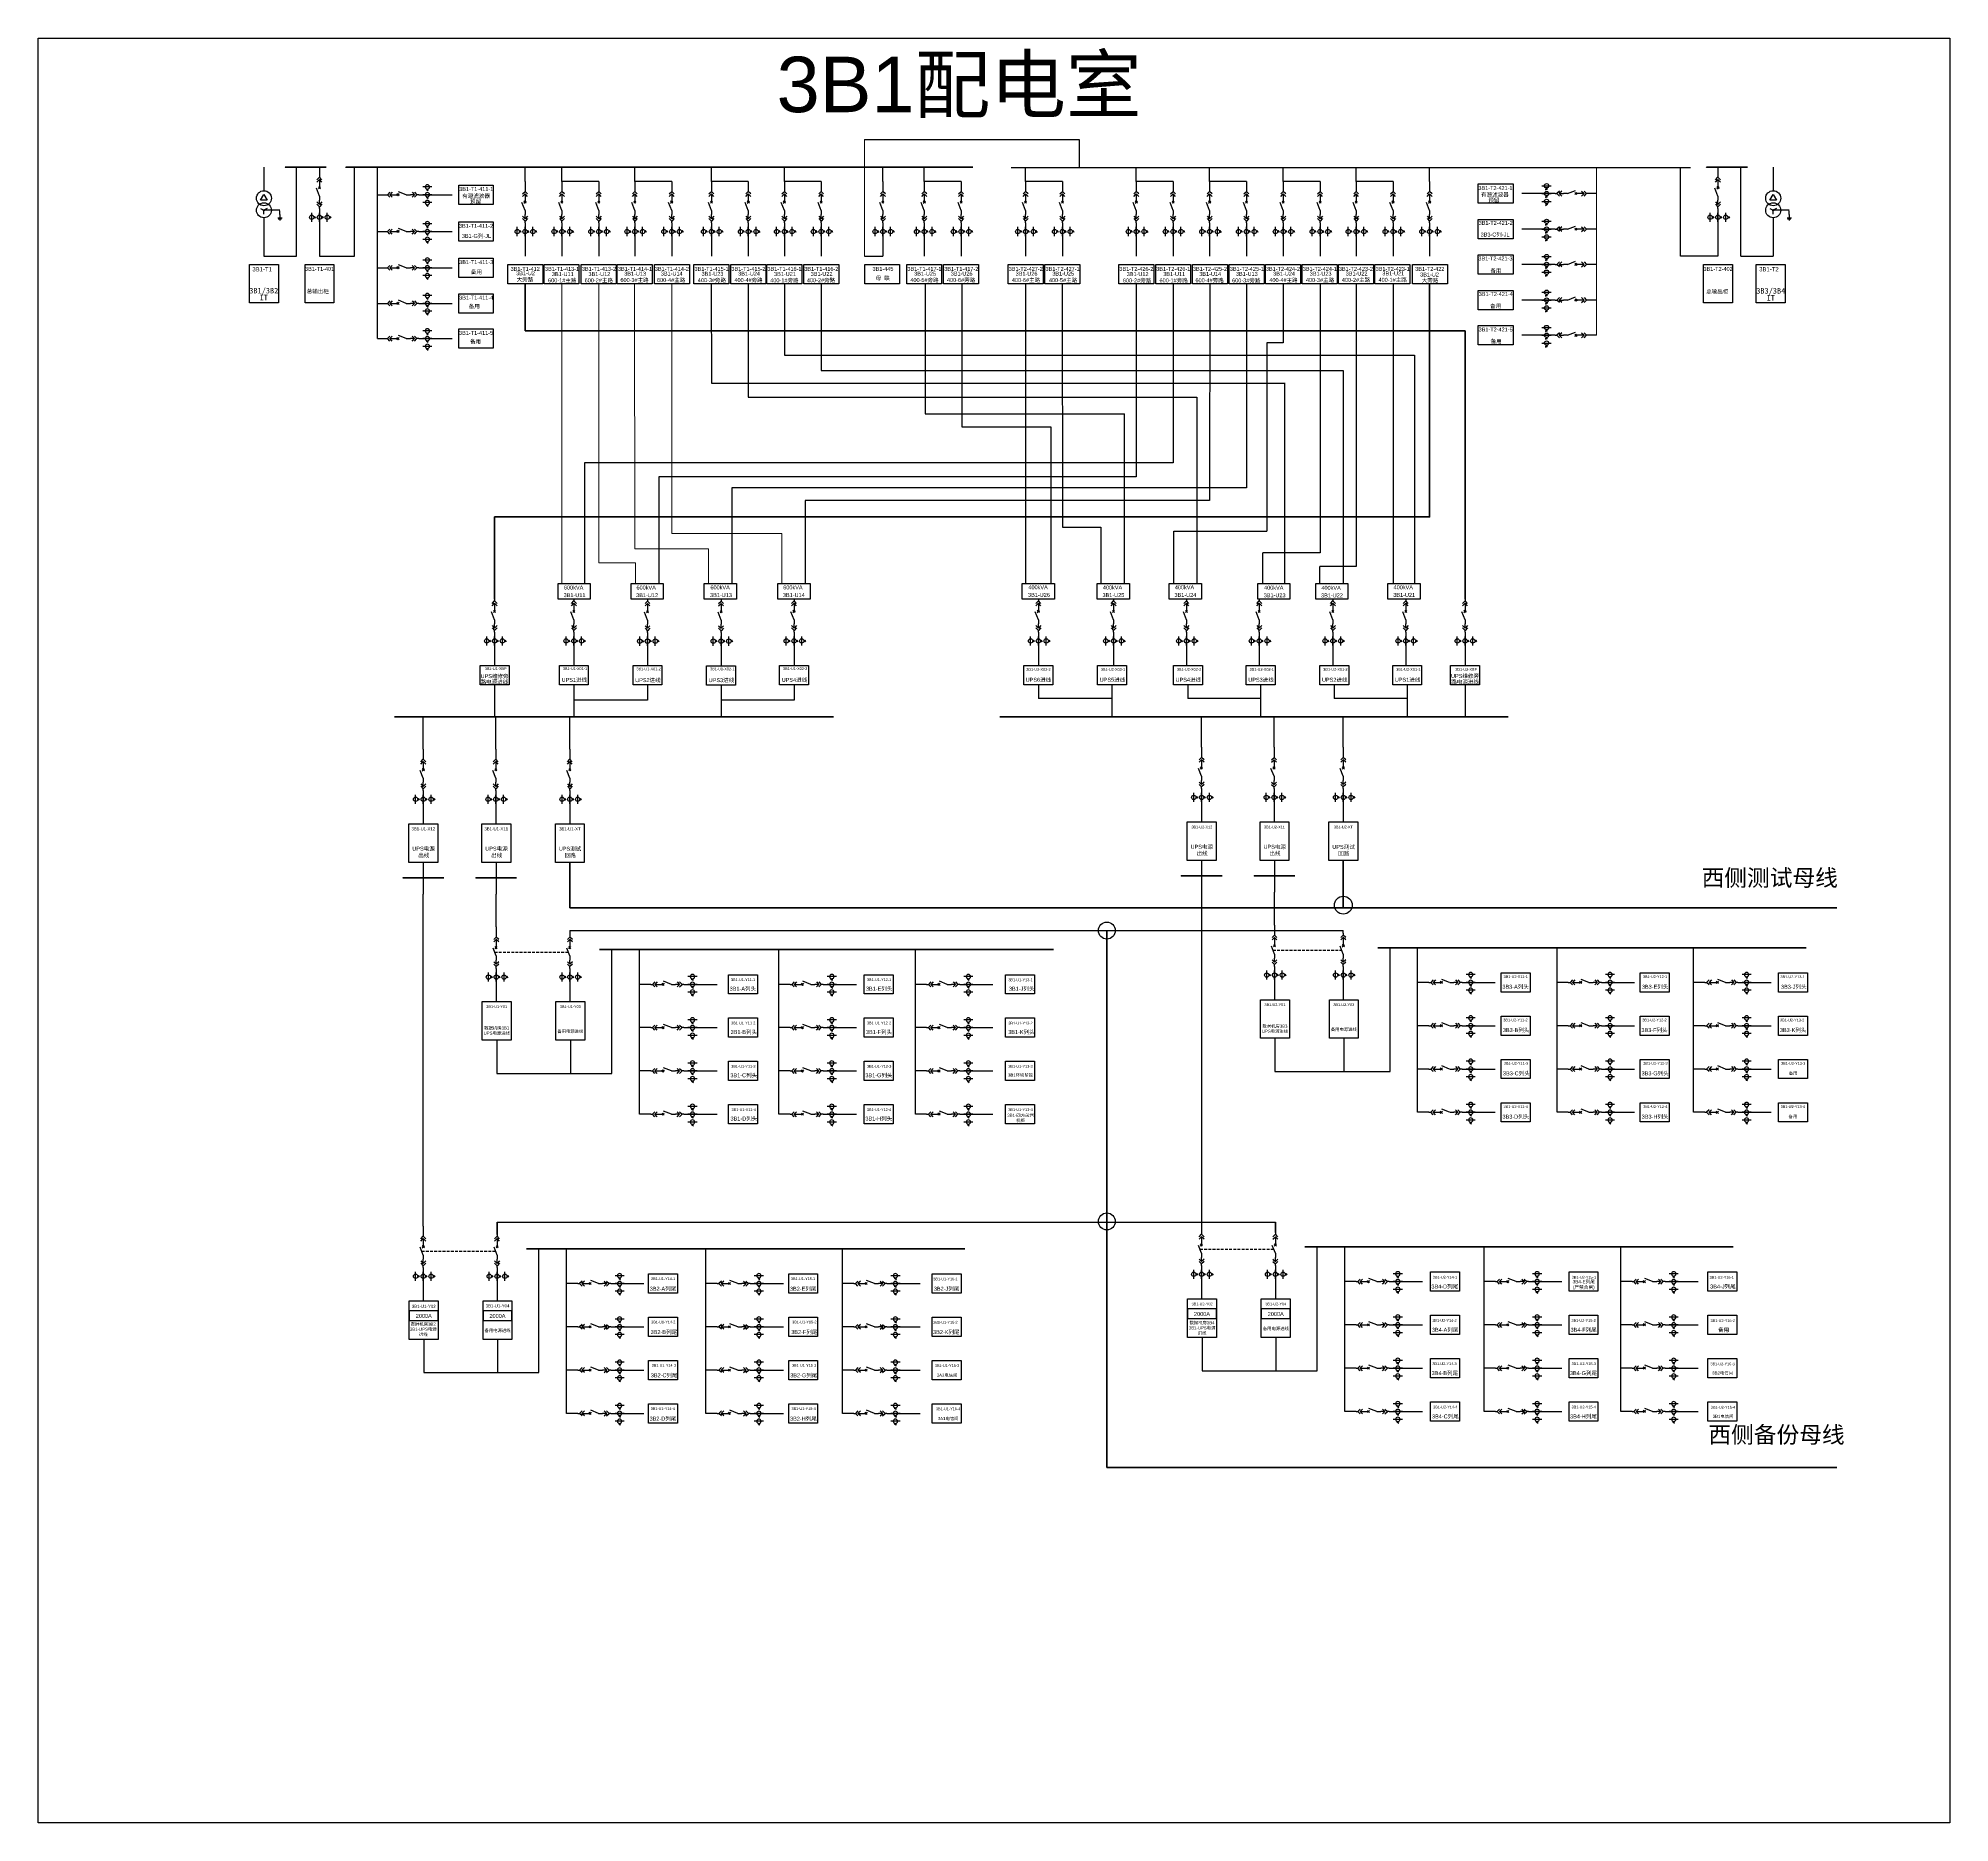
# Model space of a CAD drawing. Header units: millimetres. Extents: x 21 to 366, y 14 to 336.
import ezdxf
from ezdxf.enums import TextEntityAlignment as Align

# ---------------------------------------------------------------- set-up
doc = ezdxf.new("R2010")
doc.units = ezdxf.units.MM
for name, pattern in [('CENTER', [2, 1.25, -0.25, 0.25, -0.25]), ('CONTINOUS', [0]), ('HIDDEN', [0.375, 0.25, -0.125])]:
    doc.linetypes.add(name, pattern=pattern)
doc.styles.get("Standard").update_dxf_attribs({"font": 'arial.ttf'})

# ---------------------------------------------------------------- blocks, each defined once
blk = doc.blocks.new('DYDQAA05')
at = {"color": 0}
blk.add_lwpolyline([(0, 0), (0, -7)], dxfattribs=at)
blk = doc.blocks.new('DYDQAA03')
at = {"color": 0}
for points in [[(0, 0), (0, -1.5)], [(-2.1, -3.6), (0, -1.5)], [(-2.1, -5.6), (0, -3.5)], [(2.1, -3.6), (0, -1.5)], [(2.1, -5.6), (0, -3.5)], [(0, -3.5), (0, -7)]]:
    blk.add_lwpolyline(points, dxfattribs=at)
blk = doc.blocks.new('DYDQAA09')
at = {"color": 0}
blk.add_lwpolyline([(0, 0), (0, -3.5)], dxfattribs=at)
blk.add_lwpolyline([(0, 0), (0, -3.5)], dxfattribs=at)
blk.add_lwpolyline([(0, 0), (0, -3.5)], dxfattribs=at)
blk.add_lwpolyline([(0, 0), (0, -3.5)], dxfattribs=at)
blk.add_lwpolyline([(0, 0), (0, -3.5)], dxfattribs=at)
blk.add_lwpolyline([(0, 0), (0, -3.5)], dxfattribs=at)
blk.add_lwpolyline([(0, 0), (0, -3.5)], dxfattribs=at)
blk.add_lwpolyline([(0, 0), (0, -3.5)], dxfattribs=at)
blk.add_lwpolyline([(0, 0), (0, -3.5)], dxfattribs=at)
blk = doc.blocks.new('DYDQ0201')
at = {"color": 0}
for points in [[(0.9, -0.9), (-0.9, 0.9)], [(-0.9, -0.9), (0.9, 0.9)], [(0, -7), (-2.6, -0.4)]]:
    blk.add_lwpolyline(points, dxfattribs=at)
blk = doc.blocks.new('DYDQAA04')
at = {"color": 0}
for points in [[(0, -3.5), (0, 0)], [(-2.1, -1.4), (0, -3.5)], [(-2.1, -3.4), (0, -5.5)], [(2.1, -1.4), (0, -3.5)], [(2.1, -3.4), (0, -5.5)], [(0, -7), (0, -5.5)]]:
    blk.add_lwpolyline(points, dxfattribs=at)
blk = doc.blocks.new('A$C03DD39B5')
for p, q in [((417, 475), (283, 392)), ((417, 422), (283, 339)), ((350, 333), (350, 467))]:
    blk.add_line(p, q)
blk.add_lwpolyline([(700, 167), (0, 167)])
blk.add_circle((350, 167), 167)

msp = doc.modelspace()

# ---------------------------------------------------------------- linework, layer by layer
at = {"color": 1, "lineweight": 20}
msp.add_line((170.21, 296.49, 20769.03), (170.21, 317.53, 20769.03), dxfattribs=at)
at = {"color": 1, "lineweight": 25}
for p, q in [((170.21, 317.53, 20769.03), (208.87, 317.53, 20769.03)), ((208.87, 317.53, 20769.03), (208.87, 312.47, -786.45))]:
    msp.add_line(p, q, dxfattribs=at)
for p, q in [((61.99, 312.52, 22776.64), (61.99, 308.27, 18165.71)), ((67.85, 296.49, 18165.71), (67.85, 312.52, 19951.09)), ((78.3, 296.49, 19951.09), (78.3, 312.52, 19951.09)), ((82.44, 281.63), (82.44, 312.52, 19951.09)), ((109.04, 309.94, 18567.82), (109.04, 312.52, 19951.09)), ((115.68, 309.94, 18567.82), (115.68, 312.52, 19951.09)), ((128.82, 309.94, 18567.82), (128.82, 312.52, 19951.09)), ((142.62, 309.94, 18567.82), (142.62, 312.52, 19951.09)), ((155.76, 309.94, 18567.82), (155.76, 312.52, 19951.09)), ((173.51, 309.94, 18567.82), (173.51, 312.52, 19951.09)), ((180.97, 309.94, 18567.82), (180.97, 312.52, 19951.09)), ((199.22, 309.94, 17593.51), (199.22, 312.52, 18976.79)), ((219.17, 309.94, 17593.51), (219.17, 312.52, 18976.79)), ((232.38, 309.94, 17593.51), (232.38, 312.52, 18976.79)), ((245.64, 309.94, 17593.51), (245.64, 312.52, 18976.79)), ((258.78, 309.94, 17593.51), (258.78, 312.52, 18976.79)), ((272.02, 309.94, 17593.51), (272.02, 312.52, 18976.79)), ((317.2, 296.49, 20769.03), (317.2, 312.52, 20769.03)), ((328.07, 296.49, 18983.64), (328.07, 312.52, 20769.03)), ((61.4, 306.58, 18165.71), (61.99, 307.6, 18165.71)), ((61.4, 306.58, 18165.71), (61.99, 307.6, 18165.71)), ((62.58, 306.58, 18165.71), (61.4, 306.58, 18165.71)), ((61.99, 307.6, 18165.71), (62.58, 306.58, 18165.71)), ((90.67, 307.55, 2201.21), (92.31, 307.55, 2201.21)), ((92.31, 307.55, 2201.21), (95.88, 307.55, 2201.21)), ((122.32, 309.94, 18567.82), (115.68, 309.94, 18567.82)), ((135.46, 309.94, 18567.82), (128.82, 309.94, 18567.82)), ((149.26, 309.94, 18567.82), (142.62, 309.94, 18567.82)), ((162.39, 309.94, 18567.82), (155.76, 309.94, 18567.82)), ((187.61, 309.94, 18567.82), (180.97, 309.94, 18567.82)), ((205.86, 309.94, 17593.51), (199.22, 309.94, 17593.51)), ((225.8, 309.94, 17593.51), (219.17, 309.94, 17593.51)), ((239.02, 309.94, 17593.51), (232.38, 309.94, 17593.51)), ((252.28, 309.94, 17593.51), (245.64, 309.94, 17593.51)), ((265.42, 309.94, 17593.51), (258.78, 309.94, 17593.51)), ((292.21, 307.76, 23698.86), (288.65, 307.76, 23698.86)), ((293.85, 307.76, 23698.86), (292.21, 307.76, 23698.86)), ((61.4, 305.09, 18165.71), (61.99, 304.75, 18165.71)), ((61.98, 304.86, 18165.71), (61.89, 304.76, 18165.71)), ((62.02, 304.85, 18165.71), (61.89, 304.72, 18165.71)), ((61.95, 304.85, 18165.71), (61.9, 304.8, 18165.71)), ((62.04, 304.84, 18165.71), (61.9, 304.71, 18165.71)), ((62.07, 304.82, 18165.71), (61.92, 304.68, 18165.71)), ((62.08, 304.81, 18165.71), (61.94, 304.67, 18165.71)), ((62.09, 304.77, 18165.71), (61.97, 304.66, 18165.71)), ((62.58, 305.09, 18165.71), (61.99, 304.75, 18165.71)), ((62.09, 304.75, 18165.71), (61.99, 304.65, 18165.71)), ((61.99, 304.08, 18165.71), (61.99, 304.75, 18165.71)), ((64.88, 304.75, 18165.71), (61.99, 304.75, 18165.71)), ((61.99, 303.4, 18165.71), (61.99, 296.49, 18165.71)), ((64.47, 303.4, 18165.71), (65.28, 303.4, 18165.71)), ((64.57, 303.2, 18165.71), (65.18, 303.2, 18165.71)), ((72, 304.28, 19951.09), (72, 302.64, 19951.09)), ((323.97, 304.28, 20769.03), (323.97, 302.64, 20769.03)), ((64.78, 303, 18165.71), (64.98, 303, 18165.71)), ((72, 302.64, 19951.09), (72, 296.49, 19951.09)), ((90.67, 300.91, 2201.21), (92.31, 300.91, 2201.21)), ((92.31, 300.91, 2201.21), (95.88, 300.91, 2201.21)), ((109.04, 301.7, 20769.03), (109.04, 300.06, 20769.03)), ((109.04, 300.06, 20769.03), (109.04, 296.49, 20769.03)), ((115.68, 301.7, 20769.03), (115.68, 300.06, 20769.03)), ((115.68, 300.06, 20769.03), (115.68, 296.49, 20769.03)), ((122.32, 301.7, 20769.03), (122.32, 300.06, 20769.03)), ((122.32, 300.06, 20769.03), (122.32, 296.49, 20769.03)), ((128.82, 301.7, 20769.03), (128.82, 300.06, 20769.03)), ((128.82, 300.06, 20769.03), (128.82, 296.49, 20769.03)), ((135.46, 301.7, 20769.03), (135.46, 300.06, 20769.03)), ((135.46, 300.06, 20769.03), (135.46, 296.49, 20769.03)), ((142.62, 301.7, 20769.03), (142.62, 300.06, 20769.03)), ((142.62, 300.06, 20769.03), (142.62, 296.49, 20769.03)), ((149.26, 301.7, 20769.03), (149.26, 300.06, 20769.03)), ((149.26, 300.06, 20769.03), (149.26, 296.49, 20769.03)), ((155.76, 301.7, 20769.03), (155.76, 300.06, 20769.03)), ((155.76, 300.06, 20769.03), (155.76, 296.49, 20769.03)), ((162.39, 301.7, 20769.03), (162.39, 300.06, 20769.03)), ((162.39, 300.06, 20769.03), (162.39, 296.49, 20769.03)), ((173.51, 301.7, 20769.03), (173.51, 300.06, 20769.03)), ((173.51, 300.06, 20769.03), (173.51, 296.49, 20769.03)), ((180.97, 301.7, 20769.03), (180.97, 300.06, 20769.03)), ((180.97, 300.06, 20769.03), (180.97, 296.49, 20769.03)), ((187.61, 301.7, 20769.03), (187.61, 300.06, 20769.03)), ((187.61, 300.06, 20769.03), (187.61, 296.49, 20769.03)), ((199.22, 301.7, 19794.72), (199.22, 300.06, 19794.72)), ((199.22, 300.06, 19794.72), (199.22, 296.49, 19794.72)), ((205.86, 301.7, 19794.72), (205.86, 300.06, 19794.72)), ((205.86, 300.06, 19794.72), (205.86, 296.49, 19794.72)), ((219.17, 301.7, 19794.72), (219.17, 300.06, 19794.72)), ((219.17, 300.06, 19794.72), (219.17, 296.49, 19794.72)), ((225.8, 301.7, 19794.72), (225.8, 300.06, 19794.72)), ((225.8, 300.06, 19794.72), (225.8, 296.49, 19794.72)), ((232.38, 301.7, 19794.72), (232.38, 300.06, 19794.72)), ((232.38, 300.06, 19794.72), (232.38, 296.49, 19794.72)), ((239.02, 301.7, 19794.72), (239.02, 300.06, 19794.72)), ((239.02, 300.06, 19794.72), (239.02, 296.49, 19794.72)), ((245.64, 301.7, 19794.72), (245.64, 300.06, 19794.72)), ((245.64, 300.06, 19794.72), (245.64, 296.49, 19794.72)), ((252.28, 301.7, 19794.72), (252.28, 300.06, 19794.72)), ((252.28, 300.06, 19794.72), (252.28, 296.49, 19794.72)), ((258.78, 301.7, 19794.72), (258.78, 300.06, 19794.72)), ((258.78, 300.06, 19794.72), (258.78, 296.49, 19794.72)), ((265.42, 301.7, 19794.72), (265.42, 300.06, 19794.72)), ((265.42, 300.06, 19794.72), (265.42, 296.49, 19794.72)), ((272.02, 301.7, 19794.72), (272.02, 300.06, 19794.72)), ((272.02, 300.06, 19794.72), (272.02, 296.49, 19794.72)), ((292.21, 301.35, 23698.86), (288.65, 301.35, 23698.86)), ((293.85, 301.35, 23698.86), (292.21, 301.35, 23698.86)), ((323.97, 302.64, 20769.03), (323.97, 296.49, 20769.03)), ((61.99, 296.49, 18165.71), (67.85, 296.49, 18165.71)), ((72, 296.49, 19951.09), (78.3, 296.49, 19951.09)), ((323.97, 296.49, 20769.03), (317.2, 296.49, 20769.03)), ((328.07, 296.49, 18983.64), (333.92, 296.49, 18983.64)), ((90.67, 294.38, 2201.21), (92.31, 294.38, 2201.21)), ((92.31, 294.38, 2201.21), (95.88, 294.38, 2201.21)), ((292.21, 295.01, 23698.86), (288.65, 295.01, 23698.86)), ((293.85, 295.01, 23698.86), (292.21, 295.01, 23698.86)), ((90.67, 287.98, 2201.21), (92.31, 287.98, 2201.21)), ((92.31, 287.98, 2201.21), (95.88, 287.98, 2201.21)), ((292.21, 288.58, 23698.86), (288.65, 288.58, 23698.86)), ((293.85, 288.58, 23698.86), (292.21, 288.58, 23698.86)), ((90.67, 281.63, 2201.21), (92.31, 281.63, 2201.21)), ((92.31, 281.63, 2201.21), (95.88, 281.63, 2201.21)), ((292.21, 282.23, 23698.86), (288.65, 282.23, 23698.86)), ((293.85, 282.23, 23698.86), (292.21, 282.23, 23698.86)), ((103.55, 227.95, 2201.21), (103.55, 226.32, 2201.21)), ((117.84, 227.95, 2201.21), (117.84, 226.32, 2201.21)), ((131.1, 227.91, 2201.21), (131.1, 226.27, 2201.21)), ((144.36, 227.91, 2201.21), (144.36, 226.27, 2201.21)), ((157.5, 227.95, 2201.21), (157.5, 226.32, 2201.21)), ((201.53, 227.95, 2201.21), (201.53, 226.32, 2201.21)), ((215.08, 227.95, 2205.23), (215.08, 226.32, 2205.23)), ((228.21, 227.95, 2205.23), (228.21, 226.32, 2205.23)), ((241.32, 227.95, 2205.23), (241.32, 226.32, 2205.23)), ((254.59, 227.95, 2205.23), (254.59, 226.32, 2205.23)), ((267.72, 227.95, 2205.23), (267.72, 226.32, 2205.23)), ((278.4, 227.95, 22152.31), (278.4, 226.32, 22152.31)), ((103.55, 226.32, 2201.21), (103.55, 222.75, 2201.21)), ((117.84, 226.32, 2201.21), (117.84, 222.75, 2201.21)), ((131.1, 226.27, 2201.21), (131.1, 222.7, 2201.21)), ((144.36, 226.27, 2201.21), (144.36, 222.7, 2201.21)), ((157.5, 226.32, 2201.21), (157.5, 222.75, 2201.21)), ((201.53, 226.32, 2201.21), (201.53, 222.75, 2201.21)), ((215.08, 226.32, 2205.23), (215.08, 222.75, 2205.23)), ((228.21, 226.32, 2205.23), (228.21, 222.75, 2205.23)), ((241.32, 226.32, 2205.23), (241.32, 222.75, 2205.23)), ((254.59, 226.32, 2205.23), (254.59, 222.75, 2205.23)), ((267.72, 226.32, 2205.23), (267.72, 222.75, 2205.23)), ((278.4, 226.32, 22152.31), (278.4, 222.75, 22152.31)), ((103.55, 219.27, 16760.61), (103.55, 213.55, 16760.61)), ((117.84, 219.27, 2201.21), (117.84, 213.51, 2201.21)), ((131.1, 219.27, 16760.61), (131.1, 216.53, 16760.61)), ((144.36, 219.23, 16760.61), (144.36, 213.51, 16760.61)), ((157.5, 219.27, 16760.61), (157.5, 216.53, 16760.61)), ((201.53, 219.27, 2201.21), (201.53, 216.8, 2201.21)), ((214.79, 219.27, 2201.21), (214.79, 213.5, 2201.21)), ((228.46, 219.27, 2201.21), (228.46, 216.8, 2201.21)), ((241.57, 219.27, 2201.21), (241.57, 213.51, 2201.21)), ((254.83, 219.27, 2201.21), (254.83, 216.8, 2201.21)), ((267.97, 219.27, 2201.21), (267.97, 213.6, 2201.21)), ((267.97, 219.27, 2201.21), (267.97, 216.8, 2201.21)), ((278.4, 219.27, 22152.31), (278.4, 213.55, 22152.31)), ((131.1, 216.53, 16760.61), (117.84, 216.53, 16760.61)), ((157.5, 216.53, 16760.61), (144.36, 216.53, 16760.61)), ((214.79, 216.8, 2201.21), (201.53, 216.8, 2201.21)), ((241.57, 216.8, 2201.21), (228.46, 216.8, 2201.21)), ((267.97, 216.8, 2201.21), (254.83, 216.8, 2201.21)), ((90.71, 207.67, 15377.34), (90.71, 213.51, 16760.61)), ((103.77, 207.67, 15377.34), (103.77, 213.51, 16760.61)), ((117.11, 207.67, 15377.34), (117.11, 213.51, 16760.61)), ((230.93, 208.01, 3385.22), (230.93, 213.51, 4768.5)), ((243.99, 208.01, 3385.22), (243.99, 213.51, 4768.5)), ((256.47, 208.01, 3385.22), (256.47, 213.51, 4768.5)), ((230.93, 199.77, 5586.44), (230.93, 198.13, 5586.44)), ((243.99, 199.77, 5586.44), (243.99, 198.13, 5586.44)), ((256.47, 199.77, 5586.44), (256.47, 198.13, 5586.44)), ((90.71, 199.43, 17578.55), (90.71, 197.79, 17578.55)), ((90.71, 197.79, 17578.55), (90.71, 194.22, 17578.55)), ((103.77, 199.43, 17578.55), (103.77, 197.79, 17578.55)), ((103.77, 197.79, 17578.55), (103.77, 194.22, 17578.55)), ((117.11, 199.43, 17578.55), (117.11, 197.79, 17578.55)), ((117.11, 197.79, 17578.55), (117.11, 194.22, 17578.55)), ((230.93, 198.13, 5586.44), (230.93, 194.57, 5586.44)), ((243.99, 198.13, 5586.44), (243.99, 194.57, 5586.44)), ((256.47, 198.13, 5586.44), (256.47, 194.57, 5586.44)), ((90.71, 187.27, 17578.55), (90.71, 181.55, 17578.55)), ((103.85, 187.27, 17547.06), (103.85, 181.55, 17547.06)), ((230.93, 187.61, 5586.44), (230.93, 181.89, 5586.44)), ((244.07, 187.61, 5554.95), (244.07, 181.89, 5554.95)), ((90.71, 121.75, 14812), (90.71, 181.55, 16195.27)), ((103.85, 175.64, 14780.51), (103.85, 181.55, 16163.79)), ((230.93, 181.89, 4203.16), (230.93, 120.6, 4203.16)), ((244.07, 175.99, 2818.85), (244.07, 181.89, 4202.13)), ((124.66, 149.26, 17421.78), (124.66, 171.56, 17421.78)), ((129.64, 157.51, 17201.23), (129.64, 171.56, 17421.78)), ((154.75, 157.51, 17201.23), (154.75, 171.56, 17421.78)), ((179.36, 157.51, 17201.23), (179.36, 171.56, 17421.78)), ((264.88, 149.6, 5460.13), (264.88, 171.91, 5460.13)), ((269.86, 157.85, 5239.58), (269.86, 171.91, 5460.13)), ((294.97, 157.85, 5239.58), (294.97, 171.91, 5460.13)), ((319.58, 157.85, 5239.58), (319.58, 171.91, 5460.13)), ((103.85, 167.4, 16981.72), (103.85, 165.77, 16981.72)), ((103.85, 165.77, 16981.72), (103.85, 162.2, 16981.72)), ((244.07, 167.75, 5020.07), (244.07, 166.11, 5020.07)), ((244.07, 166.11, 5020.07), (244.07, 162.54, 5020.07)), ((271.9, 165.65, 3856.3), (269.86, 165.65, 4547.94)), ((278.65, 165.65, 6057.51), (280.29, 165.65, 6057.51)), ((280.29, 165.65, 6057.51), (283.85, 165.65, 6057.51)), ((297, 165.65, 3856.3), (294.97, 165.65, 4547.94)), ((303.75, 165.65, 6057.51), (305.39, 165.65, 6057.51)), ((305.39, 165.65, 6057.51), (308.95, 165.65, 6057.51)), ((321.61, 165.65, 3856.3), (319.58, 165.65, 4547.94)), ((328.36, 165.65, 6057.51), (330, 165.65, 6057.51)), ((330, 165.65, 6057.51), (333.57, 165.65, 6057.51)), ((131.68, 165.31, 15817.96), (129.64, 165.31, 16509.59)), ((138.43, 165.31, 18019.17), (140.07, 165.31, 18019.17)), ((140.07, 165.31, 18019.17), (143.63, 165.31, 18019.17)), ((156.78, 165.31, 15817.96), (154.75, 165.31, 16509.59)), ((163.53, 165.31, 18019.17), (165.17, 165.31, 18019.17)), ((165.17, 165.31, 18019.17), (168.73, 165.31, 18019.17)), ((181.39, 165.31, 15817.96), (179.36, 165.31, 16509.59)), ((188.14, 165.31, 18019.17), (189.78, 165.31, 18019.17)), ((189.78, 165.31, 18019.17), (193.35, 165.31, 18019.17)), ((103.93, 155.25, 16950.24), (103.93, 149.26, 17421.78)), ((131.68, 157.51, 17201.23), (129.64, 157.51, 17201.23)), ((129.64, 149.71, 17892.87), (129.64, 157.51, 17201.23)), ((138.43, 157.51, 19402.45), (140.07, 157.51, 19402.45)), ((140.07, 157.51, 19402.45), (143.63, 157.51, 19402.45)), ((156.78, 157.51, 17201.23), (154.75, 157.51, 17201.23)), ((154.75, 149.71, 17892.87), (154.75, 157.51, 17201.23)), ((163.53, 157.51, 19402.45), (165.17, 157.51, 19402.45)), ((165.17, 157.51, 19402.45), (168.73, 157.51, 19402.45)), ((181.39, 157.51, 17201.23), (179.36, 157.51, 17201.23)), ((179.36, 149.71, 17892.87), (179.36, 157.51, 17201.23)), ((188.14, 157.51, 19402.45), (189.78, 157.51, 19402.45)), ((189.78, 157.51, 19402.45), (193.35, 157.51, 19402.45)), ((244.15, 155.59, 4988.58), (244.15, 149.6, 5460.13)), ((271.9, 157.85, 5239.58), (269.86, 157.85, 5239.58)), ((269.86, 150.05, 5931.22), (269.86, 157.85, 5239.58)), ((278.65, 157.85, 7440.79), (280.29, 157.85, 7440.79)), ((280.29, 157.85, 7440.79), (283.85, 157.85, 7440.79)), ((297, 157.85, 5239.58), (294.97, 157.85, 5239.58)), ((294.97, 150.05, 5931.22), (294.97, 157.85, 5239.58)), ((303.75, 157.85, 7440.79), (305.39, 157.85, 7440.79)), ((305.39, 157.85, 7440.79), (308.95, 157.85, 7440.79)), ((321.61, 157.85, 5239.58), (319.58, 157.85, 5239.58)), ((319.58, 150.05, 5931.22), (319.58, 157.85, 5239.58)), ((328.36, 157.85, 7440.79), (330, 157.85, 7440.79)), ((330, 157.85, 7440.79), (333.57, 157.85, 7440.79)), ((103.93, 149.26, 17421.78), (124.66, 149.26, 17421.78)), ((131.68, 149.71, 17892.87), (129.64, 149.71, 17892.87)), ((129.64, 141.91, 18584.51), (129.64, 149.71, 17892.87)), ((138.43, 149.71, 20094.08), (140.07, 149.71, 20094.08)), ((140.07, 149.71, 20094.08), (143.63, 149.71, 20094.08)), ((156.78, 149.71, 17892.87), (154.75, 149.71, 17892.87)), ((154.75, 141.91, 18584.51), (154.75, 149.71, 17892.87)), ((163.53, 149.71, 20094.08), (165.17, 149.71, 20094.08)), ((165.17, 149.71, 20094.08), (168.73, 149.71, 20094.08)), ((181.39, 149.71, 17892.87), (179.36, 149.71, 17892.87)), ((179.36, 141.91, 18584.51), (179.36, 149.71, 17892.87)), ((188.14, 149.71, 20094.08), (189.78, 149.71, 20094.08)), ((189.78, 149.71, 20094.08), (193.35, 149.71, 20094.08)), ((244.15, 149.6, 5460.13), (264.88, 149.6, 5460.13)), ((271.9, 150.05, 5931.22), (269.86, 150.05, 5931.22)), ((269.86, 142.26, 6622.85), (269.86, 150.05, 5931.22)), ((278.65, 150.05, 8132.43), (280.29, 150.05, 8132.43)), ((280.29, 150.05, 8132.43), (283.85, 150.05, 8132.43)), ((297, 150.05, 5931.22), (294.97, 150.05, 5931.22)), ((294.97, 142.26, 6622.85), (294.97, 150.05, 5931.22)), ((303.75, 150.05, 8132.43), (305.39, 150.05, 8132.43)), ((305.39, 150.05, 8132.43), (308.95, 150.05, 8132.43)), ((321.61, 150.05, 5931.22), (319.58, 150.05, 5931.22)), ((319.58, 142.26, 6622.85), (319.58, 150.05, 5931.22)), ((328.36, 150.05, 8132.43), (330, 150.05, 8132.43)), ((330, 150.05, 8132.43), (333.57, 150.05, 8132.43)), ((131.68, 141.91, 18584.51), (129.64, 141.91, 18584.51)), ((138.43, 141.91, 20785.72), (140.07, 141.91, 20785.72)), ((140.07, 141.91, 20785.72), (143.63, 141.91, 20785.72)), ((156.78, 141.91, 18584.51), (154.75, 141.91, 18584.51)), ((163.53, 141.91, 20785.72), (165.17, 141.91, 20785.72)), ((165.17, 141.91, 20785.72), (168.73, 141.91, 20785.72)), ((181.39, 141.91, 18584.51), (179.36, 141.91, 18584.51)), ((188.14, 141.91, 20785.72), (189.78, 141.91, 20785.72)), ((189.78, 141.91, 20785.72), (193.35, 141.91, 20785.72)), ((271.9, 142.26, 6622.85), (269.86, 142.26, 6622.85)), ((278.65, 142.26, 8824.07), (280.29, 142.26, 8824.07)), ((280.29, 142.26, 8824.07), (283.85, 142.26, 8824.07)), ((297, 142.26, 6622.85), (294.97, 142.26, 6622.85)), ((303.75, 142.26, 8824.07), (305.39, 142.26, 8824.07)), ((305.39, 142.26, 8824.07), (308.95, 142.26, 8824.07)), ((321.61, 142.26, 6622.85), (319.58, 142.26, 6622.85)), ((328.36, 142.26, 8824.07), (330, 142.26, 8824.07)), ((330, 142.26, 8824.07), (333.57, 142.26, 8824.07)), ((111.52, 95.36, 17453.27), (111.52, 117.67, 17453.27)), ((116.51, 103.61, 17232.72), (116.51, 117.67, 17453.27)), ((141.61, 103.61, 17232.72), (141.61, 117.67, 17453.27)), ((166.22, 103.61, 17232.72), (166.22, 117.67, 17453.27)), ((251.74, 95.71, 6844.44), (251.74, 118.01, 6844.44)), ((256.73, 103.96, 6623.88), (256.73, 118.01, 6844.44)), ((281.83, 103.96, 6623.88), (281.83, 118.01, 6844.44)), ((306.44, 103.96, 6623.88), (306.44, 118.01, 6844.44)), ((230.93, 113.85, 6404.38), (230.93, 112.21, 6404.38)), ((90.71, 113.51, 17013.21), (90.71, 111.87, 17013.21)), ((90.71, 111.87, 17013.21), (90.71, 108.3, 17013.21)), ((118.54, 111.41, 15849.44), (116.51, 111.41, 16541.08)), ((125.29, 111.41, 18050.66), (126.93, 111.41, 18050.66)), ((126.89, 111.41, 18050.66), (130.45, 111.41, 18050.66)), ((143.64, 111.41, 15849.44), (141.61, 111.41, 16541.08)), ((150.39, 111.41, 18050.66), (152.03, 111.41, 18050.66)), ((152.03, 111.41, 18050.66), (155.6, 111.41, 18050.66)), ((168.26, 111.41, 15849.44), (166.22, 111.41, 16541.08)), ((175.01, 111.41, 18050.66), (176.65, 111.41, 18050.66)), ((176.65, 111.41, 18050.66), (180.21, 111.41, 18050.66)), ((230.93, 112.21, 6404.38), (230.93, 108.65, 6404.38)), ((258.76, 111.76, 5240.61), (256.73, 111.76, 5932.25)), ((265.51, 111.76, 7441.82), (267.15, 111.76, 7441.82)), ((267.15, 111.76, 7441.82), (270.72, 111.76, 7441.82)), ((283.86, 111.76, 5240.61), (281.83, 111.76, 5932.25)), ((290.61, 111.76, 7441.82), (292.25, 111.76, 7441.82)), ((292.25, 111.76, 7441.82), (295.82, 111.76, 7441.82)), ((308.48, 111.76, 5240.61), (306.44, 111.76, 5932.25)), ((315.23, 111.76, 7441.82), (316.87, 111.76, 7441.82)), ((316.87, 111.76, 7441.82), (320.43, 111.76, 7441.82)), ((118.54, 103.61, 17232.72), (116.51, 103.61, 17232.72)), ((116.51, 95.81, 17924.36), (116.51, 103.61, 17232.72)), ((125.29, 103.61, 19433.94), (126.93, 103.61, 19433.94)), ((126.89, 103.61, 19433.94), (130.45, 103.61, 19433.94)), ((143.64, 103.61, 17232.72), (141.61, 103.61, 17232.72)), ((141.61, 95.81, 17924.36), (141.61, 103.61, 17232.72)), ((150.39, 103.61, 19433.94), (152.03, 103.61, 19433.94)), ((152.03, 103.61, 19433.94), (155.6, 103.61, 19433.94)), ((168.26, 103.61, 17232.72), (166.22, 103.61, 17232.72)), ((166.22, 95.81, 17924.36), (166.22, 103.61, 17232.72)), ((175.01, 103.61, 19433.94), (176.65, 103.61, 19433.94)), ((176.65, 103.61, 19433.94), (180.21, 103.61, 19433.94)), ((258.76, 103.96, 6623.88), (256.73, 103.96, 6623.88)), ((256.73, 96.16, 7315.52), (256.73, 103.96, 6623.88)), ((265.51, 103.96, 8825.1), (267.15, 103.96, 8825.1)), ((267.15, 103.96, 8825.1), (270.72, 103.96, 8825.1)), ((283.86, 103.96, 6623.88), (281.83, 103.96, 6623.88)), ((281.83, 96.16, 7315.52), (281.83, 103.96, 6623.88)), ((290.61, 103.96, 8825.1), (292.25, 103.96, 8825.1)), ((292.25, 103.96, 8825.1), (295.82, 103.96, 8825.1)), ((308.48, 103.96, 6623.88), (306.44, 103.96, 6623.88)), ((306.44, 96.16, 7315.52), (306.44, 103.96, 6623.88)), ((315.23, 103.96, 8825.1), (316.87, 103.96, 8825.1)), ((316.87, 103.96, 8825.1), (320.43, 103.96, 8825.1)), ((90.8, 101.35, 16981.72), (90.8, 95.36, 17453.27)), ((231.02, 101.69, 6372.89), (231.02, 95.71, 6844.44)), ((90.8, 95.36, 17453.27), (111.52, 95.36, 17453.27)), ((118.54, 95.81, 17924.36), (116.51, 95.81, 17924.36)), ((116.51, 88.02, 18616), (116.51, 95.81, 17924.36)), ((125.29, 95.81, 20125.57), (126.93, 95.81, 20125.57)), ((126.89, 95.81, 20125.57), (130.45, 95.81, 20125.57)), ((143.64, 95.81, 17924.36), (141.61, 95.81, 17924.36)), ((141.61, 88.02, 18616), (141.61, 95.81, 17924.36)), ((150.39, 95.81, 20125.57), (152.03, 95.81, 20125.57)), ((152.03, 95.81, 20125.57), (155.6, 95.81, 20125.57)), ((168.26, 95.81, 17924.36), (166.22, 95.81, 17924.36)), ((166.22, 88.02, 18616), (166.22, 95.81, 17924.36)), ((175.01, 95.81, 20125.57), (176.65, 95.81, 20125.57)), ((176.65, 95.81, 20125.57), (180.21, 95.81, 20125.57)), ((231.02, 95.71, 6844.44), (251.74, 95.71, 6844.44)), ((258.76, 96.16, 7315.52), (256.73, 96.16, 7315.52)), ((256.73, 88.36, 8007.16), (256.73, 96.16, 7315.52)), ((265.51, 96.16, 9516.74), (267.15, 96.16, 9516.74)), ((267.15, 96.16, 9516.74), (270.72, 96.16, 9516.74)), ((283.86, 96.16, 7315.52), (281.83, 96.16, 7315.52)), ((281.83, 88.36, 8007.16), (281.83, 96.16, 7315.52)), ((290.61, 96.16, 9516.74), (292.25, 96.16, 9516.74)), ((292.25, 96.16, 9516.74), (295.82, 96.16, 9516.74)), ((308.48, 96.16, 7315.52), (306.44, 96.16, 7315.52)), ((306.44, 88.36, 8007.16), (306.44, 96.16, 7315.52)), ((315.23, 96.16, 9516.74), (316.87, 96.16, 9516.74)), ((316.87, 96.16, 9516.74), (320.43, 96.16, 9516.74)), ((118.54, 88.02, 18616), (116.51, 88.02, 18616)), ((125.29, 88.02, 20817.21), (126.93, 88.02, 20817.21)), ((126.89, 88.02, 20817.21), (130.45, 88.02, 20817.21)), ((143.64, 88.02, 18616), (141.61, 88.02, 18616)), ((150.39, 88.02, 20817.21), (152.03, 88.02, 20817.21)), ((152.03, 88.02, 20817.21), (155.6, 88.02, 20817.21)), ((168.26, 88.02, 18616), (166.22, 88.02, 18616)), ((175.01, 88.02, 20817.21), (176.65, 88.02, 20817.21)), ((176.65, 88.02, 20817.21), (180.21, 88.02, 20817.21)), ((258.76, 88.36, 8007.16), (256.73, 88.36, 8007.16)), ((265.51, 88.36, 10208.38), (267.15, 88.36, 10208.38)), ((267.15, 88.36, 10208.38), (270.72, 88.36, 10208.38)), ((283.86, 88.36, 8007.16), (281.83, 88.36, 8007.16)), ((290.61, 88.36, 10208.38), (292.25, 88.36, 10208.38)), ((292.25, 88.36, 10208.38), (295.82, 88.36, 10208.38)), ((308.48, 88.36, 8007.16), (306.44, 88.36, 8007.16)), ((315.23, 88.36, 10208.38), (316.87, 88.36, 10208.38)), ((316.87, 88.36, 10208.38), (320.43, 88.36, 10208.38))]:
    msp.add_line(p, q)
at = {"color": 1, "lineweight": 30}
msp.add_line((196.64, 312.47, -786.45), (319, 312.47, -786.45), dxfattribs=at)
at = {"lineweight": 20}
msp.add_line((302.09, 312.47, -786.45), (302.09, 282.23, 21497.65), dxfattribs=at)
at = {"color": 0}
for p, q in [((333.92, 312.52, 23594.57), (333.92, 308.27, 18983.64)), ((333.34, 306.58, 18983.64), (333.92, 307.6, 18983.64)), ((333.34, 306.58, 18983.64), (333.92, 307.6, 18983.64)), ((334.51, 306.58, 18983.64), (333.34, 306.58, 18983.64)), ((333.92, 307.6, 18983.64), (334.51, 306.58, 18983.64)), ((333.34, 305.09, 18983.64), (333.92, 304.75, 18983.64)), ((333.91, 304.86, 18983.64), (333.82, 304.76, 18983.64)), ((333.96, 304.85, 18983.64), (333.83, 304.72, 18983.64)), ((333.88, 304.85, 18983.64), (333.83, 304.8, 18983.64)), ((333.97, 304.84, 18983.64), (333.84, 304.71, 18983.64)), ((334, 304.82, 18983.64), (333.86, 304.68, 18983.64)), ((334.01, 304.81, 18983.64), (333.87, 304.67, 18983.64)), ((334.02, 304.77, 18983.64), (333.91, 304.66, 18983.64)), ((334.51, 305.09, 18983.64), (333.92, 304.75, 18983.64)), ((333.92, 304.08, 18983.64), (333.92, 304.75, 18983.64)), ((336.81, 304.75, 18983.64), (333.92, 304.75, 18983.64)), ((333.92, 303.4, 18983.64), (333.92, 296.49, 18983.64)), ((334.03, 304.75, 18983.64), (333.93, 304.65, 18983.64)), ((336.41, 303.4, 18983.64), (337.22, 303.4, 18983.64)), ((336.51, 303.2, 18983.64), (337.12, 303.2, 18983.64)), ((336.71, 303, 18983.64), (336.91, 303, 18983.64))]:
    msp.add_line(p, q, dxfattribs=at)
at = {"linetype": 'CENTER', "ltscale": 0.5}
msp.add_line((64.88, 304.01, 18165.71), (64.88, 304.75, 18165.71), dxfattribs=at)
at = {"color": 0, "linetype": 'CENTER', "ltscale": 0.5}
msp.add_line((336.81, 304.01, 18983.64), (336.81, 304.75, 18983.64), dxfattribs=at)
at = {"color": 1}
msp.add_line((170.21, 296.49, 20769.03), (173.51, 296.49, 20769.03), dxfattribs=at)
at = {"color": 5, "lineweight": 35}
for p, q in [((109.04, 291.53, 19951.09), (109.04, 283.01, 19951.09)), ((109.04, 283.01, 19951.09), (278.4, 283.01, 19951.09)), ((278.4, 283.01, 19951.09), (278.4, 234.7, 19951.09)), ((213.86, 78.26, -7569.68), (213.86, 174.99, -7569.68)), ((213.86, 78.26, -7569.68), (345.36, 78.26, 16760.6))]:
    msp.add_line(p, q, dxfattribs=at)
at = {"color": 6, "lineweight": 20}
msp.add_line((115.68, 291.53, 19951.09), (115.68, 237.52, 22167.45), dxfattribs=at)
at = {"color": 3, "lineweight": 25}
for p, q in [((142.59, 291.53, 19951.09), (142.62, 273.63, 19951.09)), ((149.26, 291.53, 19951.09), (149.26, 271.08, 19951.09)), ((155.76, 291.53, 19951.09), (155.76, 278.68, 19951.09)), ((162.39, 291.53, 19951.09), (162.39, 275.88, 19951.09)), ((181.1, 291.53, 19951.09), (181.1, 268.1, 19951.09)), ((187.74, 291.53, 19951.09), (187.74, 265.73, 19951.09)), ((155.76, 278.68, 19951.09), (269.3, 278.68, 19951.09)), ((162.39, 275.88, 19951.09), (256.45, 275.88, 19951.09)), ((256.45, 275.88, 19951.09), (256.45, 237.53)), ((269.3, 278.68, 19951.09), (269.3, 237.53)), ((142.62, 273.63, 19951.09), (245.86, 273.63, 19951.09)), ((245.86, 273.64, 19951.09), (245.86, 237.53)), ((149.26, 271.08, 19951.09), (230.07, 271.08, 19951.09)), ((230.07, 271.08, 19951.09), (230.07, 237.53)), ((181.1, 268.1, 19951.09), (217.02, 268.1, 19951.09)), ((187.74, 265.73, 19951.09), (203.8, 265.73, 19951.09)), ((203.8, 265.73, 19951.09), (203.8, 237.53)), ((217.02, 237.53), (217.02, 268.1, 19951.09))]:
    msp.add_line(p, q, dxfattribs=at)
at = {"color": 4, "lineweight": 25}
for p, q in [((219.17, 291.53, 19951.09), (219.17, 256.71, 19951.09)), ((225.81, 291.53, 19951.09), (225.8, 259.24, 19951.09)), ((232.43, 291.53, 19951.09), (232.38, 252.48, 19951.09)), ((239.05, 291.53, 19951.09), (239.02, 254.77, 19951.09)), ((225.8, 259.24, 19951.09), (119.78, 259.24, 19951.09)), ((119.78, 259.24, 19951.09), (119.78, 237.52, 29417.41)), ((219.17, 256.71, 19951.09), (133.16, 256.71, 19951.09)), ((133.16, 256.71, 19951.09), (133.16, 237.53)), ((239.02, 254.77, 19951.09), (146.29, 254.77, 19951.09)), ((146.29, 254.77, 19951.09), (146.29, 237.52, 29417.41)), ((232.38, 252.48, 19951.09), (159.53, 252.48, 19951.09)), ((159.53, 252.48, 19951.09), (159.53, 237.53))]:
    msp.add_line(p, q, dxfattribs=at)
at = {"color": 6, "lineweight": 25}
for p, q in [((245.64, 291.53, 19951.09), (245.64, 280.85, 21632.67)), ((252.28, 291.53, 19951.09), (252.28, 243.07, 31722.82)), ((258.78, 291.53, 19951.09), (258.78, 240.61, 19951.09)), ((245.64, 280.85, 21632.67), (242.69, 280.85, 21632.67)), ((242.69, 280.85, 21632.67), (242.69, 246.94, 21632.67)), ((225.91, 237.53), (225.91, 246.94, 29417.21)), ((225.91, 246.94, 29417.21), (242.69, 246.94, 21632.67)), ((252.28, 243.07, 31722.82), (241.99, 243.07, 31722.82)), ((241.99, 237.53), (241.99, 243.07, 31722.82)), ((258.78, 240.61, 19951.09), (252.24, 240.61, 19951.09)), ((252.24, 237.53), (252.24, 240.61, 19951.09))]:
    msp.add_line(p, q, dxfattribs=at)
at = {"color": 6}
msp.add_line((265.42, 291.53, 19951.09), (265.42, 237.53), dxfattribs=at)
at = {"color": 1, "lineweight": 40}
for p, q in [((85.54, 213.51, 16760.61), (164.61, 213.51, 16760.61)), ((194.61, 213.5, -6945.47), (286.19, 213.5, -6945.47)), ((117.11, 187.27, 17546.04), (117.11, 179.08, 15471.13)), ((256.47, 187.61, 5553.93), (256.47, 179.08, 5553.93)), ((122.46, 171.56, 17421.78), (204.25, 171.56, 17421.78)), ((262.68, 171.91, 5460.13), (339.84, 171.91, 5460.13)), ((109.33, 117.67, 17453.27), (188.28, 117.67, 17453.27)), ((249.55, 118.01, 6844.44), (326.7, 118.01, 6844.44))]:
    msp.add_line(p, q, dxfattribs=at)
at = {"color": 1, "lineweight": 35}
msp.add_line((117.11, 179.08, 15471.13), (345.36, 179.08, 15471.13), dxfattribs=at)
at = {"color": 5}
for p, q in [((117.12, 174.99, 12736.05), (117.12, 174.15, 14780.51)), ((256.47, 174.5, 2818.85), (256.47, 174.99, 2818.85)), ((117.12, 167.4, 16981.72), (117.12, 165.77, 16981.72)), ((117.12, 165.77, 16981.72), (117.12, 162.2, 16981.72)), ((256.47, 167.75, 5020.07), (256.47, 166.11, 5020.07)), ((256.47, 166.11, 5020.07), (256.47, 162.54, 5020.07)), ((117.2, 155.25, 16950.24), (117.2, 149.26, 17421.78)), ((256.55, 155.59, 4988.58), (256.55, 149.6, 5460.13)), ((244.22, 113.85, 5964.31), (244.22, 112.21, 5964.31)), ((104, 113.51, 18617.6), (104, 111.87, 18617.6)), ((104, 111.87, 18617.6), (104, 108.3, 18617.6)), ((244.22, 112.21, 5964.31), (244.22, 108.65, 5964.31)), ((104.08, 101.35, 18586.11), (104.08, 95.36, 19057.66)), ((244.3, 101.69, 5932.82), (244.3, 95.71, 6404.37))]:
    msp.add_line(p, q, dxfattribs=at)
at = {"color": 5, "lineweight": 30}
for p, q in [((117.12, 174.99, 13758.28), (256.47, 174.99, 2818.85)), ((104, 122.44, 13680.29), (213.86, 122.44, -7569.68)), ((213.86, 122.44, -7569.68), (244.22, 122.44, 3763.09))]:
    msp.add_line(p, q, dxfattribs=at)
at = {"linetype": 'HIDDEN', "ltscale": 2}
for p, q in [((103.57, 171.13, 14780.51), (116.85, 171.13, 14780.51)), ((243.79, 171.48, 2818.85), (256.19, 171.48, 2818.85)), ((90.44, 117.24, 16416.39), (103.72, 117.24, 16416.39)), ((230.66, 117.58, 3763.09), (243.94, 117.58, 3763.09))]:
    msp.add_line(p, q, dxfattribs=at)
at = {"color": 5, "lineweight": 40}
for p, q in [((104, 122.44, 13680.29), (104, 120.26, 16416.39)), ((244.22, 120.6, 3763.09), (244.22, 122.44, 3763.09))]:
    msp.add_line(p, q, dxfattribs=at)
at = {"color": 1, "lineweight": 30, "ltscale": 0.002916}
msp.add_lwpolyline([(21.33, 335.74), (365.73, 335.74), (365.73, 14.28), (21.33, 14.28)], close=True, dxfattribs=at)
at = {"color": 1, "lineweight": 40, "ltscale": 100}
for points, elevation in [([(73.21, 312.52), (65.84, 312.52), (65.84, 312.52)], 19951.09), ([(189.73, 312.52), (76.73, 312.52), (76.73, 312.52)], 19951.09), ([(329.27, 312.52), (321.9, 312.52), (321.9, 312.52)], 21743.34), ([(94.4, 184.51), (87.03, 184.51), (87.03, 184.51)], 7077.53), ([(107.53, 184.51), (100.17, 184.51), (100.17, 184.51)], 7046.04), ([(234.62, 184.86), (227.25, 184.86), (227.25, 184.86)], -4914.58), ([(247.75, 184.86), (240.39, 184.86), (240.39, 184.86)], -4946.07)]:
    msp.add_lwpolyline(points, dxfattribs=dict(at, elevation=elevation))
for points, elevation in [([(97.1, 309.29), (103.32, 309.29), (103.32, 305.81), (97.1, 305.81)], 2201.21), ([(280.79, 309.5), (287.08, 309.5), (287.08, 306.02), (280.79, 306.02)], 23698.86), ([(280.79, 303.09), (287.08, 303.09), (287.08, 299.62), (280.79, 299.62)], 23698.86), ([(97.1, 302.65), (103.32, 302.65), (103.32, 299.17), (97.1, 299.17)], 2201.21), ([(280.79, 296.74), (287.08, 296.74), (287.08, 293.27), (280.79, 293.27)], 23698.86), ([(59.39, 295.01), (64.6, 295.01), (64.6, 288.05), (59.39, 288.05)], 22717.29), ([(69.4, 295.01), (74.61, 295.01), (74.61, 288.05), (69.4, 288.05)], 19133.15), ([(97.1, 296.12), (103.32, 296.12), (103.32, 292.64), (97.1, 292.64)], 2201.21), ([(105.93, 295.01), (112.22, 295.01), (112.22, 291.53), (105.93, 291.53)], 19951.09), ([(112.46, 295.01), (118.75, 295.01), (118.75, 291.53), (112.46, 291.53)], 19951.09), ([(119.14, 295.01), (125.44, 295.01), (125.44, 291.53), (119.14, 291.53)], 19951.09), ([(125.64, 295.01), (131.93, 295.01), (131.93, 291.53), (125.64, 291.53)], 19951.09), ([(132.35, 295.01), (138.64, 295.01), (138.64, 291.53), (132.35, 291.53)], 19951.09), ([(139.44, 295.01), (145.74, 295.01), (145.74, 291.53), (139.44, 291.53)], 19951.09), ([(146.14, 295.01), (152.43, 295.01), (152.43, 291.53), (146.14, 291.53)], 19951.09), ([(152.61, 295.01), (158.9, 295.01), (158.9, 291.53), (152.61, 291.53)], 19951.09), ([(159.28, 295.01), (165.58, 295.01), (165.58, 291.53), (159.28, 291.53)], 19951.09), ([(170.24, 295.01), (176.53, 295.01), (176.53, 291.53), (170.24, 291.53)], 19951.09), ([(177.8, 295.01), (184.1, 295.01), (184.1, 291.53), (177.8, 291.53)], 19951.09), ([(184.45, 295.01), (190.74, 295.01), (190.74, 291.53), (184.45, 291.53)], 19951.09), ([(196.1, 295.01), (202.4, 295.01), (202.4, 291.53), (196.1, 291.53)], 19951.09), ([(202.68, 295.01), (208.97, 295.01), (208.97, 291.53), (202.68, 291.53)], 19951.09), ([(216.05, 295.01), (222.34, 295.01), (222.34, 291.53), (216.05, 291.53)], 19951.09), ([(222.66, 295.01), (228.96, 295.01), (228.96, 291.53), (222.66, 291.53)], 19951.09), ([(229.28, 295.01), (235.58, 295.01), (235.58, 291.53), (229.28, 291.53)], 19951.09), ([(235.9, 295.01), (242.2, 295.01), (242.2, 291.53), (235.9, 291.53)], 19951.09), ([(242.44, 295.01), (248.73, 295.01), (248.73, 291.53), (242.44, 291.53)], 19951.09), ([(249.05, 295.01), (255.34, 295.01), (255.34, 291.53), (249.05, 291.53)], 19951.09), ([(255.59, 295.01), (261.88, 295.01), (261.88, 291.53), (255.59, 291.53)], 19951.09), ([(262.14, 295.01), (268.43, 295.01), (268.43, 291.53), (262.14, 291.53)], 19951.09), ([(268.91, 295.01), (275.21, 295.01), (275.21, 291.53), (268.91, 291.53)], 19951.09), ([(321.36, 295.01), (326.57, 295.01), (326.57, 288.05), (321.36, 288.05)], 20925.4), ([(330.87, 295.01), (336.07, 295.01), (336.07, 288.05), (330.87, 288.05)], 21497.65), ([(97.1, 289.72), (103.32, 289.72), (103.32, 286.24), (97.1, 286.24)], 2201.21), ([(280.79, 290.32), (287.08, 290.32), (287.08, 286.84), (280.79, 286.84)], 23698.86), ([(97.1, 283.37), (103.32, 283.37), (103.32, 279.89), (97.1, 279.89)], 2201.21), ([(280.79, 283.97), (287.08, 283.97), (287.08, 280.49), (280.79, 280.49)], 23698.86), ([(100.94, 222.75), (106.15, 222.75), (106.15, 219.27), (100.94, 219.27)], 16760.61), ([(115.23, 222.75), (120.44, 222.75), (120.44, 219.27), (115.23, 219.27)], 2201.21), ([(128.49, 222.75), (133.7, 222.75), (133.7, 219.27), (128.49, 219.27)], 16760.61), ([(141.76, 222.7), (146.97, 222.7), (146.97, 219.23), (141.76, 219.23)], 16760.61), ([(154.89, 222.75), (160.1, 222.75), (160.1, 219.27), (154.89, 219.27)], 16760.61), ([(198.92, 222.75), (204.13, 222.75), (204.13, 219.27), (198.92, 219.27)], 2201.21), ([(212.19, 222.75), (217.39, 222.75), (217.39, 219.27), (212.19, 219.27)], 2201.21), ([(225.86, 222.75), (231.07, 222.75), (231.07, 219.27), (225.86, 219.27)], 2201.21), ([(238.97, 222.75), (244.18, 222.75), (244.18, 219.27), (238.97, 219.27)], 2201.21), ([(252.23, 222.75), (257.44, 222.75), (257.44, 219.27), (252.23, 219.27)], 2201.21), ([(265.37, 222.75), (270.58, 222.75), (270.58, 219.27), (265.37, 219.27)], 2201.21), ([(275.8, 222.75), (281.01, 222.75), (281.01, 219.27), (275.8, 219.27)], 22152.31), ([(88.11, 194.22), (93.32, 194.22), (93.32, 187.27), (88.11, 187.27)], 17578.55), ([(101.25, 194.22), (106.46, 194.22), (106.46, 187.27), (101.25, 187.27)], 17547.06), ([(228.33, 194.57), (233.54, 194.57), (233.54, 187.61), (228.33, 187.61)], 5586.44), ([(241.47, 194.57), (246.68, 194.57), (246.68, 187.61), (241.47, 187.61)], 5554.95), ([(145.71, 167.05), (150.92, 167.05), (150.92, 163.57), (145.71, 163.57)], 18019.17), ([(170.13, 167.05), (175.34, 167.05), (175.34, 163.57), (170.13, 163.57)], 18019.17), ([(195.63, 167.05), (200.84, 167.05), (200.84, 163.57), (195.63, 163.57)], 18019.17), ([(284.93, 167.39), (290.14, 167.39), (290.14, 163.92), (284.93, 163.92)], 6057.51), ([(309.98, 167.39), (315.19, 167.39), (315.19, 163.92), (309.98, 163.92)], 6057.51), ([(334.87, 167.39), (340.08, 167.39), (340.08, 163.92), (334.87, 163.92)], 6057.51), ([(101.33, 162.2), (106.54, 162.2), (106.54, 155.25), (101.33, 155.25)], 16950.24), ([(241.55, 162.54), (246.76, 162.54), (246.76, 155.59), (241.55, 155.59)], 4988.58), ([(145.71, 159.25), (150.92, 159.25), (150.92, 155.77), (145.71, 155.77)], 18019.17), ([(170.13, 159.25), (175.34, 159.25), (175.34, 155.77), (170.13, 155.77)], 19402.45), ([(195.63, 159.25), (200.84, 159.25), (200.84, 155.77), (195.63, 155.77)], 19402.45), ([(284.93, 159.59), (290.14, 159.59), (290.14, 156.12), (284.93, 156.12)], 7440.79), ([(309.98, 159.59), (315.19, 159.59), (315.19, 156.12), (309.98, 156.12)], 7440.79), ([(334.87, 159.59), (340.08, 159.59), (340.08, 156.12), (334.87, 156.12)], 6057.51), ([(284.93, 151.79), (290.14, 151.79), (290.14, 148.32), (284.93, 148.32)], 7440.79), ([(309.98, 151.79), (315.19, 151.79), (315.19, 148.32), (309.98, 148.32)], 7440.79), ([(334.87, 151.79), (340.08, 151.79), (340.08, 148.32), (334.87, 148.32)], 6057.51), ([(145.71, 151.45), (150.92, 151.45), (150.92, 147.97), (145.71, 147.97)], 18019.17), ([(170.13, 151.45), (175.34, 151.45), (175.34, 147.97), (170.13, 147.97)], 19402.45), ([(195.63, 151.45), (200.84, 151.45), (200.84, 147.97), (195.63, 147.97)], 19402.45), ([(145.71, 143.65), (150.92, 143.65), (150.92, 140.17), (145.71, 140.17)], 18019.17), ([(170.13, 143.65), (175.34, 143.65), (175.34, 140.17), (170.13, 140.17)], 19402.45), ([(195.63, 143.65), (200.84, 143.65), (200.84, 140.17), (195.63, 140.17)], 19402.45), ([(284.93, 143.99), (290.14, 143.99), (290.14, 140.52), (284.93, 140.52)], 7440.79), ([(309.98, 143.99), (315.19, 143.99), (315.19, 140.52), (309.98, 140.52)], 7440.79), ([(334.87, 143.99), (340.08, 143.99), (340.08, 140.52), (334.87, 140.52)], 6057.51), ([(131.31, 113.15), (136.52, 113.15), (136.52, 109.68), (131.31, 109.68)], 18050.66), ([(156.54, 113.15), (161.75, 113.15), (161.75, 109.68), (156.54, 109.68)], 18050.66), ([(182.39, 113.15), (187.6, 113.15), (187.6, 109.68), (182.39, 109.68)], 18050.66), ([(272.18, 113.5), (277.39, 113.5), (277.39, 110.02), (272.18, 110.02)], 7441.82), ([(297.14, 113.5), (302.35, 113.5), (302.35, 110.02), (297.14, 110.02)], 7441.82), ([(322.17, 113.5), (327.38, 113.5), (327.38, 110.02), (322.17, 110.02)], 7441.82), ([(88.19, 108.3), (93.4, 108.3), (93.4, 101.35), (88.19, 101.35)], 16981.72), ([(228.41, 108.65), (233.62, 108.65), (233.62, 101.69), (228.41, 101.69)], 6372.89), ([(228.41, 105.09), (233.62, 105.09), (233.62, 106.83), (228.41, 106.83)], 6372.89), ([(88.19, 104.75), (93.4, 104.75), (93.4, 106.49), (88.19, 106.49)], 16981.72), ([(131.31, 105.35), (136.52, 105.35), (136.52, 101.88), (131.31, 101.88)], 19433.94), ([(156.54, 105.35), (161.75, 105.35), (161.75, 101.88), (156.54, 101.88)], 18050.66), ([(182.39, 105.35), (187.6, 105.35), (187.6, 101.88), (182.39, 101.88)], 19433.94), ([(272.18, 105.7), (277.39, 105.7), (277.39, 102.22), (272.18, 102.22)], 7441.82), ([(297.14, 105.7), (302.35, 105.7), (302.35, 102.22), (297.14, 102.22)], 8825.1), ([(322.17, 105.7), (327.38, 105.7), (327.38, 102.22), (322.17, 102.22)], 7441.82), ([(131.31, 97.55), (136.52, 97.55), (136.52, 94.08), (131.31, 94.08)], 19433.94), ([(156.54, 97.55), (161.75, 97.55), (161.75, 94.08), (156.54, 94.08)], 18050.66), ([(182.39, 97.55), (187.6, 97.55), (187.6, 94.08), (182.39, 94.08)], 19433.94), ([(272.18, 97.9), (277.39, 97.9), (277.39, 94.42), (272.18, 94.42)], 7441.82), ([(297.14, 97.9), (302.35, 97.9), (302.35, 94.42), (297.14, 94.42)], 8825.1), ([(322.17, 97.9), (327.38, 97.9), (327.38, 94.42), (322.17, 94.42)], 7441.82), ([(131.31, 89.75), (136.52, 89.75), (136.52, 86.28), (131.31, 86.28)], 19433.94), ([(156.54, 89.75), (161.75, 89.75), (161.75, 86.28), (156.54, 86.28)], 18050.66), ([(182.39, 89.75), (187.6, 89.75), (187.6, 86.28), (182.39, 86.28)], 19433.94), ([(272.18, 90.1), (277.39, 90.1), (277.39, 86.62), (272.18, 86.62)], 7441.82), ([(297.14, 90.1), (302.35, 90.1), (302.35, 86.62), (297.14, 86.62)], 8825.1), ([(322.17, 90.1), (327.38, 90.1), (327.38, 86.62), (322.17, 86.62)], 7441.82)]:
    msp.add_lwpolyline(points, close=True, dxfattribs=dict(elevation=elevation))
at = {"elevation": 18165.71}
msp.add_lwpolyline([(64.88, 304.01), (64.88, 303.4)], dxfattribs=at)
at = {"color": 0, "elevation": 19957.95}
msp.add_lwpolyline([(336.81, 304.01), (336.81, 303.4)], dxfattribs=at)
at = {"color": 5, "lineweight": 35, "elevation": 19951.09}
msp.add_lwpolyline([(272.02, 291.53), (272.02, 249.52), (103.55, 249.52), (103.55, 234.7)], dxfattribs=at)
at = {"color": 6, "lineweight": 20, "elevation": 19951.09}
for points in [[(122.32, 291.53), (122.32, 241.26), (128.95, 241.26), (128.95, 237.53)], [(128.78, 291.53), (128.82, 243.76), (142.08, 243.76), (142.08, 237.52)], [(135.46, 291.53), (135.46, 246.54), (155.33, 246.54), (155.33, 237.53)]]:
    msp.add_lwpolyline(points, dxfattribs=at)
at = {"color": 6, "elevation": 19951.09}
for points in [[(199.22, 291.53), (199.22, 237.53), (199.22, 237.53)], [(205.82, 291.53), (205.86, 247.69), (212.77, 247.69), (212.77, 237.53)]]:
    msp.add_lwpolyline(points, dxfattribs=at)
for points in [[(114.98, 237.53), (120.78, 237.53), (120.78, 234.7), (114.98, 234.7)], [(128.15, 237.53), (133.95, 237.53), (133.95, 234.7), (128.15, 234.7)], [(141.32, 237.53), (147.12, 237.53), (147.12, 234.7), (141.32, 234.7)], [(154.6, 237.53), (160.4, 237.53), (160.4, 234.7), (154.6, 234.7)], [(198.63, 237.53), (204.43, 237.53), (204.43, 234.7), (198.63, 234.7)], [(212.13, 237.53), (217.92, 237.53), (217.92, 234.7), (212.13, 234.7)], [(225.11, 237.53), (230.9, 237.53), (230.9, 234.7), (225.11, 234.7)], [(241.04, 237.53), (246.84, 237.53), (246.84, 234.7), (241.04, 234.7)], [(251.5, 237.53), (257.3, 237.53), (257.3, 234.7), (251.5, 234.7)], [(264.49, 237.53), (270.29, 237.53), (270.29, 234.7), (264.49, 234.7)]]:
    msp.add_lwpolyline(points, close=True)
at = {"color": 1}
for points, elevation in [([(114.51, 194.22), (119.72, 194.22), (119.72, 187.27), (114.51, 187.27)], 17546.04), ([(253.87, 194.57), (259.08, 194.57), (259.08, 187.61), (253.87, 187.61)], 5553.93)]:
    msp.add_lwpolyline(points, close=True, dxfattribs=dict(at, elevation=elevation))
at = {"color": 5}
for points, elevation in [([(114.6, 162.2), (119.81, 162.2), (119.81, 155.25), (114.6, 155.25)], 16950.24), ([(253.95, 162.54), (259.16, 162.54), (259.16, 155.59), (253.95, 155.59)], 4988.58), ([(101.47, 108.3), (106.68, 108.3), (106.68, 101.35), (101.47, 101.35)], 18586.11), ([(241.69, 108.65), (246.9, 108.65), (246.9, 101.69), (241.69, 101.69)], 5932.82), ([(241.69, 105.09), (246.9, 105.09), (246.9, 106.83), (241.69, 106.83)], 5932.82), ([(101.47, 104.75), (106.68, 104.75), (106.68, 106.49), (101.47, 106.49)], 18586.11)]:
    msp.add_lwpolyline(points, close=True, dxfattribs=dict(at, elevation=elevation))
at = {"linetype": 'CONTINOUS'}
for centre in [(61.99, 306.92, 18165.71), (61.99, 304.75, 18165.71)]:
    msp.add_circle(centre, 1.35, dxfattribs=at)
at = {"color": 0, "linetype": 'CONTINOUS'}
for centre in [(333.92, 306.92, 18983.64), (333.92, 304.75, 18983.64)]:
    msp.add_circle(centre, 1.35, dxfattribs=at)
msp.add_circle((61.99, 304.75, 18165.71), 0.101)
at = {"color": 0}
msp.add_circle((333.92, 304.75, 18983.64), 0.101, dxfattribs=at)
at = {"color": 1, "lineweight": 30}
msp.add_circle((256.47, 179.57, 16760.6), 1.61, dxfattribs=at)
at = {"color": 5, "lineweight": 30}
for centre in [(213.86, 174.99, 6163.73), (213.86, 122.59, 6163.73)]:
    msp.add_circle(centre, 1.53, dxfattribs=at)

# ---------------------------------------------------------------- block references
at = {"xscale": 0.2128954749704126, "yscale": 0.2128954749704126, "zscale": 0.2128954749704126}
for name, p in [('DYDQAA03', (72, 311.03, 17749.88)), ('DYDQAA05', (72, 312.52, 17749.88)), ('DYDQAA03', (323.97, 311.03, 18567.82)), ('DYDQAA05', (323.97, 312.52, 18567.82)), ('DYDQ0201', (72, 308.79, 17749.88)), ('DYDQAA04', (72, 306.56, 17749.88)), ('DYDQAA09', (72, 309.54, 17749.88)), ('DYDQAA09', (72, 307.3, 17749.88)), ('DYDQAA03', (109.04, 308.45, 18567.82)), ('DYDQAA05', (109.04, 309.94, 18567.82)), ('DYDQAA09', (109.04, 306.96, 18567.82)), ('DYDQAA03', (115.68, 308.45, 18567.82)), ('DYDQAA05', (115.68, 309.94, 18567.82)), ('DYDQAA09', (115.68, 306.96, 18567.82)), ('DYDQAA03', (122.32, 308.45, 18567.82)), ('DYDQAA05', (122.32, 309.94, 18567.82)), ('DYDQAA09', (122.32, 306.96, 18567.82)), ('DYDQAA03', (128.82, 308.45, 18567.82)), ('DYDQAA05', (128.82, 309.94, 18567.82)), ('DYDQAA09', (128.82, 306.96, 18567.82)), ('DYDQAA03', (135.46, 308.45, 18567.82)), ('DYDQAA05', (135.46, 309.94, 18567.82)), ('DYDQAA09', (135.46, 306.96, 18567.82)), ('DYDQAA03', (142.62, 308.45, 18567.82)), ('DYDQAA05', (142.62, 309.94, 18567.82)), ('DYDQAA09', (142.62, 306.96, 18567.82)), ('DYDQAA03', (149.26, 308.45, 18567.82)), ('DYDQAA05', (149.26, 309.94, 18567.82)), ('DYDQAA09', (149.26, 306.96, 18567.82)), ('DYDQAA03', (155.76, 308.45, 18567.82)), ('DYDQAA05', (155.76, 309.94, 18567.82)), ('DYDQAA09', (155.76, 306.96, 18567.82)), ('DYDQAA03', (162.39, 308.45, 18567.82)), ('DYDQAA05', (162.39, 309.94, 18567.82)), ('DYDQAA09', (162.39, 306.96, 18567.82)), ('DYDQAA03', (173.51, 308.45, 18567.82)), ('DYDQAA05', (173.51, 309.94, 18567.82)), ('DYDQAA09', (173.51, 306.96, 18567.82)), ('DYDQAA03', (180.97, 308.45, 18567.82)), ('DYDQAA05', (180.97, 309.94, 18567.82)), ('DYDQAA09', (180.97, 306.96, 18567.82)), ('DYDQAA03', (187.61, 308.45, 18567.82)), ('DYDQAA05', (187.61, 309.94, 18567.82)), ('DYDQAA09', (187.61, 306.96, 18567.82)), ('DYDQAA03', (199.22, 308.45, 17593.51)), ('DYDQAA05', (199.22, 309.94, 17593.51)), ('DYDQAA09', (199.22, 306.96, 17593.51)), ('DYDQAA03', (205.86, 308.45, 17593.51)), ('DYDQAA05', (205.86, 309.94, 17593.51)), ('DYDQAA09', (205.86, 306.96, 17593.51)), ('DYDQAA03', (219.17, 308.45, 17593.51)), ('DYDQAA05', (219.17, 309.94, 17593.51)), ('DYDQAA09', (219.17, 306.96, 17593.51)), ('DYDQAA03', (225.8, 308.45, 17593.51)), ('DYDQAA05', (225.8, 309.94, 17593.51)), ('DYDQAA09', (225.8, 306.96, 17593.51)), ('DYDQAA03', (232.38, 308.45, 17593.51)), ('DYDQAA05', (232.38, 309.94, 17593.51)), ('DYDQAA09', (232.38, 306.96, 17593.51)), ('DYDQAA03', (239.02, 308.45, 17593.51)), ('DYDQAA05', (239.02, 309.94, 17593.51)), ('DYDQAA09', (239.02, 306.96, 17593.51)), ('DYDQAA03', (245.64, 308.45, 17593.51)), ('DYDQAA05', (245.64, 309.94, 17593.51)), ('DYDQAA09', (245.64, 306.96, 17593.51)), ('DYDQAA03', (252.28, 308.45, 17593.51)), ('DYDQAA05', (252.28, 309.94, 17593.51)), ('DYDQAA09', (252.28, 306.96, 17593.51)), ('DYDQAA03', (258.78, 308.45, 17593.51)), ('DYDQAA05', (258.78, 309.94, 17593.51)), ('DYDQAA09', (258.78, 306.96, 17593.51)), ('DYDQAA03', (265.42, 308.45, 17593.51)), ('DYDQAA05', (265.42, 309.94, 17593.51)), ('DYDQAA05', (265.42, 309.94, 17593.51)), ('DYDQAA09', (265.42, 306.96, 17593.51)), ('DYDQAA03', (272.02, 308.45, 17593.51)), ('DYDQAA05', (272.02, 309.94, 17593.51)), ('DYDQAA09', (272.02, 306.96, 17593.51)), ('DYDQ0201', (323.97, 308.79, 18567.82)), ('DYDQAA04', (323.97, 306.56, 18567.82)), ('DYDQAA09', (323.97, 309.54, 18567.82)), ('DYDQAA09', (323.97, 307.3, 18567.82)), ('DYDQAA09', (72, 305.07, 17749.88)), ('DYDQ0201', (109.04, 306.21, 18567.82)), ('DYDQAA04', (109.04, 303.98, 18567.82)), ('DYDQAA09', (109.04, 304.72, 18567.82)), ('DYDQ0201', (115.68, 306.21, 18567.82)), ('DYDQAA04', (115.68, 303.98, 18567.82)), ('DYDQAA09', (115.68, 304.72, 18567.82)), ('DYDQ0201', (122.32, 306.21, 18567.82)), ('DYDQAA04', (122.32, 303.98, 18567.82)), ('DYDQAA09', (122.32, 304.72, 18567.82)), ('DYDQ0201', (128.82, 306.21, 18567.82)), ('DYDQAA04', (128.82, 303.98, 18567.82)), ('DYDQAA09', (128.82, 304.72, 18567.82)), ('DYDQ0201', (135.46, 306.21, 18567.82)), ('DYDQAA04', (135.46, 303.98, 18567.82)), ('DYDQAA09', (135.46, 304.72, 18567.82)), ('DYDQ0201', (142.62, 306.21, 18567.82)), ('DYDQAA04', (142.62, 303.98, 18567.82)), ('DYDQAA09', (142.62, 304.72, 18567.82)), ('DYDQ0201', (149.26, 306.21, 18567.82)), ('DYDQAA04', (149.26, 303.98, 18567.82)), ('DYDQAA09', (149.26, 304.72, 18567.82)), ('DYDQ0201', (155.76, 306.21, 18567.82)), ('DYDQAA04', (155.76, 303.98, 18567.82)), ('DYDQAA09', (155.76, 304.72, 18567.82)), ('DYDQ0201', (162.39, 306.21, 18567.82)), ('DYDQAA04', (162.39, 303.98, 18567.82)), ('DYDQAA09', (162.39, 304.72, 18567.82)), ('DYDQ0201', (173.51, 306.21, 18567.82)), ('DYDQAA04', (173.51, 303.98, 18567.82)), ('DYDQAA09', (173.51, 304.72, 18567.82)), ('DYDQ0201', (180.97, 306.21, 18567.82)), ('DYDQAA04', (180.97, 303.98, 18567.82)), ('DYDQAA09', (180.97, 304.72, 18567.82)), ('DYDQ0201', (187.61, 306.21, 18567.82)), ('DYDQAA04', (187.61, 303.98, 18567.82)), ('DYDQAA09', (187.61, 304.72, 18567.82)), ('DYDQ0201', (199.22, 306.21, 17593.51)), ('DYDQAA04', (199.22, 303.98, 17593.51)), ('DYDQAA09', (199.22, 304.72, 17593.51)), ('DYDQ0201', (205.86, 306.21, 17593.51)), ('DYDQAA04', (205.86, 303.98, 17593.51)), ('DYDQAA09', (205.86, 304.72, 17593.51)), ('DYDQ0201', (219.17, 306.21, 17593.51)), ('DYDQAA04', (219.17, 303.98, 17593.51)), ('DYDQAA09', (219.17, 304.72, 17593.51)), ('DYDQ0201', (225.8, 306.21, 17593.51)), ('DYDQAA04', (225.8, 303.98, 17593.51)), ('DYDQAA09', (225.8, 304.72, 17593.51)), ('DYDQ0201', (232.38, 306.21, 17593.51)), ('DYDQAA04', (232.38, 303.98, 17593.51)), ('DYDQAA09', (232.38, 304.72, 17593.51)), ('DYDQ0201', (239.02, 306.21, 17593.51)), ('DYDQAA04', (239.02, 303.98, 17593.51)), ('DYDQAA09', (239.02, 304.72, 17593.51)), ('DYDQ0201', (245.64, 306.21, 17593.51)), ('DYDQAA04', (245.64, 303.98, 17593.51)), ('DYDQAA09', (245.64, 304.72, 17593.51)), ('DYDQ0201', (252.28, 306.21, 17593.51)), ('DYDQAA04', (252.28, 303.98, 17593.51)), ('DYDQAA09', (252.28, 304.72, 17593.51)), ('DYDQ0201', (258.78, 306.21, 17593.51)), ('DYDQAA04', (258.78, 303.98, 17593.51)), ('DYDQAA09', (258.78, 304.72, 17593.51)), ('DYDQ0201', (265.42, 306.21, 17593.51)), ('DYDQAA04', (265.42, 303.98, 17593.51)), ('DYDQAA09', (265.42, 304.72, 17593.51)), ('DYDQ0201', (272.02, 306.21, 17593.51)), ('DYDQAA04', (272.02, 303.98, 17593.51)), ('DYDQAA09', (272.02, 304.72, 17593.51)), ('DYDQAA09', (323.97, 305.07, 18567.82)), ('DYDQAA09', (109.04, 302.49, 18567.82)), ('DYDQAA09', (115.68, 302.49, 18567.82)), ('DYDQAA09', (122.32, 302.49, 18567.82)), ('DYDQAA09', (128.82, 302.49, 18567.82)), ('DYDQAA09', (135.46, 302.49, 18567.82)), ('DYDQAA09', (142.62, 302.49, 18567.82)), ('DYDQAA09', (149.26, 302.49, 18567.82)), ('DYDQAA09', (155.76, 302.49, 18567.82)), ('DYDQAA09', (162.39, 302.49, 18567.82)), ('DYDQAA09', (173.51, 302.49, 18567.82)), ('DYDQAA09', (180.97, 302.49, 18567.82)), ('DYDQAA09', (187.61, 302.49, 18567.82)), ('DYDQAA09', (199.22, 302.49, 17593.51)), ('DYDQAA09', (205.86, 302.49, 17593.51)), ('DYDQAA09', (219.17, 302.49, 17593.51)), ('DYDQAA09', (225.8, 302.49, 17593.51)), ('DYDQAA09', (232.38, 302.49, 17593.51)), ('DYDQAA09', (239.02, 302.49, 17593.51)), ('DYDQAA09', (245.64, 302.49, 17593.51)), ('DYDQAA09', (252.28, 302.49, 17593.51)), ('DYDQAA09', (258.78, 302.49, 17593.51)), ('DYDQAA09', (265.42, 302.49, 17593.51)), ('DYDQAA09', (272.02, 302.49, 17593.51)), ('DYDQAA03', (103.55, 234.7)), ('DYDQAA03', (117.84, 234.7)), ('DYDQAA03', (131.1, 234.66)), ('DYDQAA03', (144.36, 234.66)), ('DYDQAA03', (157.5, 234.7)), ('DYDQAA03', (201.53, 234.7)), ('DYDQAA03', (215.08, 234.7, 4.01)), ('DYDQAA03', (228.21, 234.7, 4.01)), ('DYDQAA03', (241.32, 234.7, 4.01)), ('DYDQAA03', (254.59, 234.7, 4.01)), ('DYDQAA03', (267.72, 234.7, 4.01)), ('DYDQAA03', (278.4, 234.7, 19951.09)), ('DYDQ0201', (103.55, 232.47)), ('DYDQAA09', (103.55, 233.21)), ('DYDQAA09', (103.55, 230.98)), ('DYDQ0201', (117.84, 232.47)), ('DYDQAA09', (117.84, 233.21)), ('DYDQAA09', (117.84, 230.98)), ('DYDQ0201', (131.1, 232.42)), ('DYDQAA09', (131.1, 233.17)), ('DYDQAA09', (131.1, 230.93)), ('DYDQ0201', (144.36, 232.42)), ('DYDQAA09', (144.36, 233.17)), ('DYDQAA09', (144.36, 230.93)), ('DYDQ0201', (157.5, 232.47)), ('DYDQAA09', (157.5, 233.21)), ('DYDQAA09', (157.5, 230.98)), ('DYDQ0201', (201.53, 232.47)), ('DYDQAA09', (201.53, 233.21)), ('DYDQAA09', (201.53, 230.98)), ('DYDQ0201', (215.08, 232.47, 4.01)), ('DYDQAA09', (215.08, 233.21, 4.01)), ('DYDQAA09', (215.08, 230.98, 4.01)), ('DYDQ0201', (228.21, 232.47, 4.01)), ('DYDQAA09', (228.21, 233.21, 4.01)), ('DYDQAA09', (228.21, 230.98, 4.01)), ('DYDQ0201', (241.32, 232.47, 4.01)), ('DYDQAA09', (241.32, 233.21, 4.01)), ('DYDQAA09', (241.32, 230.98, 4.01)), ('DYDQ0201', (254.59, 232.47, 4.01)), ('DYDQAA09', (254.59, 233.21, 4.01)), ('DYDQAA09', (254.59, 230.98, 4.01)), ('DYDQ0201', (267.72, 232.47, 4.01)), ('DYDQAA09', (267.72, 233.21, 4.01)), ('DYDQAA09', (267.72, 230.98, 4.01)), ('DYDQ0201', (278.4, 232.47, 19951.09)), ('DYDQAA09', (278.4, 233.21, 19951.09)), ('DYDQAA09', (278.4, 230.98, 19951.09)), ('DYDQAA04', (103.55, 230.23)), ('DYDQAA09', (103.55, 228.74)), ('DYDQAA04', (117.84, 230.23)), ('DYDQAA09', (117.84, 228.74)), ('DYDQAA04', (131.1, 230.19)), ('DYDQAA09', (131.1, 228.7)), ('DYDQAA04', (144.36, 230.19)), ('DYDQAA09', (144.36, 228.7)), ('DYDQAA04', (157.5, 230.23)), ('DYDQAA09', (157.5, 228.74)), ('DYDQAA04', (201.53, 230.23)), ('DYDQAA09', (201.53, 228.74)), ('DYDQAA04', (215.08, 230.23, 4.01)), ('DYDQAA09', (215.08, 228.74, 4.01)), ('DYDQAA04', (228.21, 230.23, 4.01)), ('DYDQAA09', (228.21, 228.74, 4.01)), ('DYDQAA04', (241.32, 230.23, 4.01)), ('DYDQAA09', (241.32, 228.74, 4.01)), ('DYDQAA04', (254.59, 230.23, 4.01)), ('DYDQAA09', (254.59, 228.74, 4.01)), ('DYDQAA04', (267.72, 230.23, 4.01)), ('DYDQAA09', (267.72, 228.74, 4.01)), ('DYDQAA04', (278.4, 230.23, 19951.09)), ('DYDQAA09', (278.4, 228.74, 19951.09)), ('DYDQAA05', (90.71, 207.67, 15377.34)), ('DYDQAA05', (103.77, 207.67, 15377.34)), ('DYDQAA05', (117.11, 207.67, 15377.34)), ('DYDQAA05', (230.93, 208.01, 3385.22)), ('DYDQAA05', (243.99, 208.01, 3385.22)), ('DYDQAA05', (256.47, 208.01, 3385.22)), ('DYDQ0201', (90.71, 203.94, 15377.34)), ('DYDQAA03', (90.71, 206.18, 15377.34)), ('DYDQAA09', (90.71, 204.69, 15377.34)), ('DYDQ0201', (103.77, 203.94, 15377.34)), ('DYDQAA03', (103.77, 206.18, 15377.34)), ('DYDQAA09', (103.77, 204.69, 15377.34)), ('DYDQ0201', (117.11, 203.94, 15377.34)), ('DYDQAA03', (117.11, 206.18, 15377.34)), ('DYDQAA09', (117.11, 204.69, 15377.34)), ('DYDQ0201', (230.93, 204.28, 3385.22)), ('DYDQAA03', (230.93, 206.52, 3385.22)), ('DYDQAA09', (230.93, 205.03, 3385.22)), ('DYDQ0201', (243.99, 204.28, 3385.22)), ('DYDQAA03', (243.99, 206.52, 3385.22)), ('DYDQAA09', (243.99, 205.03, 3385.22)), ('DYDQ0201', (256.47, 204.28, 3385.22)), ('DYDQAA03', (256.47, 206.52, 3385.22)), ('DYDQAA09', (256.47, 205.03, 3385.22)), ('DYDQAA04', (90.71, 201.71, 15377.34)), ('DYDQAA09', (90.71, 202.45, 15377.34)), ('DYDQAA09', (90.71, 200.22, 15377.34)), ('DYDQAA04', (103.77, 201.71, 15377.34)), ('DYDQAA09', (103.77, 202.45, 15377.34)), ('DYDQAA09', (103.77, 200.22, 15377.34)), ('DYDQAA04', (117.11, 201.71, 15377.34)), ('DYDQAA09', (117.11, 202.45, 15377.34)), ('DYDQAA09', (117.11, 200.22, 15377.34)), ('DYDQAA04', (230.93, 202.05, 3385.22)), ('DYDQAA09', (230.93, 202.79, 3385.22)), ('DYDQAA09', (230.93, 200.56, 3385.22)), ('DYDQAA04', (243.99, 202.05, 3385.22)), ('DYDQAA09', (243.99, 202.79, 3385.22)), ('DYDQAA09', (243.99, 200.56, 3385.22)), ('DYDQAA04', (256.47, 202.05, 3385.22)), ('DYDQAA09', (256.47, 202.79, 3385.22)), ('DYDQAA09', (256.47, 200.56, 3385.22)), ('DYDQAA05', (244.07, 175.99, 2818.85)), ('DYDQAA03', (103.85, 174.15, 14780.51)), ('DYDQAA05', (103.85, 175.64, 14780.51)), ('DYDQAA09', (103.85, 172.66, 14780.51)), ('DYDQ0201', (244.07, 172.26, 2818.85)), ('DYDQAA03', (244.07, 174.5, 2818.85)), ('DYDQAA09', (244.07, 173.01, 2818.85)), ('DYDQ0201', (103.85, 171.92, 14780.51)), ('DYDQAA04', (103.85, 169.68, 14780.51)), ('DYDQAA09', (103.85, 170.43, 14780.51)), ('DYDQAA04', (244.07, 170.03, 2818.85)), ('DYDQAA09', (244.07, 170.77, 2818.85)), ('DYDQAA09', (103.85, 168.19, 14780.51)), ('DYDQAA09', (244.07, 168.54, 2818.85)), ('DYDQAA05', (90.71, 121.75, 14812)), ('DYDQAA03', (230.93, 120.6, 4203.16)), ('DYDQ0201', (90.71, 118.02, 14812)), ('DYDQAA03', (90.71, 120.26, 14812)), ('DYDQAA09', (90.71, 118.77, 14812)), ('DYDQ0201', (230.93, 118.36, 4203.16)), ('DYDQAA09', (230.93, 119.11, 4203.16)), ('DYDQAA04', (90.71, 115.79, 14812)), ('DYDQAA09', (90.71, 116.53, 14812)), ('DYDQAA09', (90.71, 114.3, 14812)), ('DYDQAA04', (230.93, 116.13, 4203.16)), ('DYDQAA09', (230.93, 116.87, 4203.16)), ('DYDQAA09', (230.93, 114.64, 4203.16))]:
    msp.add_blockref(name, p, dxfattribs=at)
at = {"yscale": 0.2128954749704126, "zscale": 0.2128954749704126}
for name, p, xscale, rotation in [('DYDQAA05', (82.44, 307.55), -0.2128954749704126, 90), ('DYDQAA03', (83.93, 307.55), -0.2128954749704126, 90), ('DYDQAA09', (85.42, 307.55), -0.2128954749704126, 90), ('DYDQ0201', (86.16, 307.55), -0.2128954749704126, 90), ('DYDQAA09', (87.65, 307.55), -0.2128954749704126, 90), ('DYDQAA04', (88.4, 307.55), -0.2128954749704126, 90), ('DYDQAA09', (89.89, 307.55), -0.2128954749704126, 90), ('DYDQAA09', (294.64, 307.76, 21497.65), 0.2128954749704126, 270), ('DYDQAA04', (296.13, 307.76, 21497.65), 0.2128954749704126, 270), ('DYDQAA09', (296.88, 307.76, 21497.65), 0.2128954749704126, 270), ('DYDQ0201', (298.37, 307.76, 21497.65), 0.2128954749704126, 270), ('DYDQAA09', (299.11, 307.76, 21497.65), 0.2128954749704126, 270), ('DYDQAA03', (300.6, 307.76, 21497.65), 0.2128954749704126, 270), ('DYDQAA05', (302.09, 307.76, 21497.65), 0.2128954749704126, 270), ('DYDQAA05', (82.44, 300.91), -0.2128954749704126, 90), ('DYDQAA03', (83.93, 300.91), -0.2128954749704126, 90), ('DYDQAA09', (85.42, 300.91), -0.2128954749704126, 90), ('DYDQ0201', (86.16, 300.91), -0.2128954749704126, 90), ('DYDQAA09', (87.65, 300.91), -0.2128954749704126, 90), ('DYDQAA04', (88.4, 300.91), -0.2128954749704126, 90), ('DYDQAA09', (89.89, 300.91), -0.2128954749704126, 90), ('DYDQAA09', (294.64, 301.35, 21497.65), 0.2128954749704126, 270), ('DYDQAA04', (296.13, 301.35, 21497.65), 0.2128954749704126, 270), ('DYDQAA09', (296.88, 301.35, 21497.65), 0.2128954749704126, 270), ('DYDQ0201', (298.37, 301.35, 21497.65), 0.2128954749704126, 270), ('DYDQAA09', (299.11, 301.35, 21497.65), 0.2128954749704126, 270), ('DYDQAA03', (300.6, 301.35, 21497.65), 0.2128954749704126, 270), ('DYDQAA05', (302.09, 301.35, 21497.65), 0.2128954749704126, 270), ('DYDQAA05', (82.44, 294.38), -0.2128954749704126, 90), ('DYDQAA03', (83.93, 294.38), -0.2128954749704126, 90), ('DYDQAA09', (85.42, 294.38), -0.2128954749704126, 90), ('DYDQ0201', (86.16, 294.38), -0.2128954749704126, 90), ('DYDQAA09', (87.65, 294.38), -0.2128954749704126, 90), ('DYDQAA04', (88.4, 294.38), -0.2128954749704126, 90), ('DYDQAA09', (89.89, 294.38), -0.2128954749704126, 90), ('DYDQAA09', (294.64, 295.01, 21497.65), 0.2128954749704126, 270), ('DYDQAA04', (296.13, 295.01, 21497.65), 0.2128954749704126, 270), ('DYDQAA09', (296.88, 295.01, 21497.65), 0.2128954749704126, 270), ('DYDQ0201', (298.37, 295.01, 21497.65), 0.2128954749704126, 270), ('DYDQAA09', (299.11, 295.01, 21497.65), 0.2128954749704126, 270), ('DYDQAA03', (300.6, 295.01, 21497.65), 0.2128954749704126, 270), ('DYDQAA05', (302.09, 295.01, 21497.65), 0.2128954749704126, 270), ('DYDQAA05', (82.44, 287.98), -0.2128954749704126, 90), ('DYDQAA03', (83.93, 287.98), -0.2128954749704126, 90), ('DYDQAA09', (85.42, 287.98), -0.2128954749704126, 90), ('DYDQ0201', (86.16, 287.98), -0.2128954749704126, 90), ('DYDQAA09', (87.65, 287.98), -0.2128954749704126, 90), ('DYDQAA04', (88.4, 287.98), -0.2128954749704126, 90), ('DYDQAA09', (89.89, 287.98), -0.2128954749704126, 90), ('DYDQAA09', (294.64, 288.58, 21497.65), 0.2128954749704126, 270), ('DYDQAA04', (296.13, 288.58, 21497.65), 0.2128954749704126, 270), ('DYDQAA09', (296.88, 288.58, 21497.65), 0.2128954749704126, 270), ('DYDQ0201', (298.37, 288.58, 21497.65), 0.2128954749704126, 270), ('DYDQAA09', (299.11, 288.58, 21497.65), 0.2128954749704126, 270), ('DYDQAA03', (300.6, 288.58, 21497.65), 0.2128954749704126, 270), ('DYDQAA05', (302.09, 288.58, 21497.65), 0.2128954749704126, 270), ('DYDQAA04', (296.13, 282.23, 21497.65), 0.2128954749704126, 270), ('DYDQ0201', (298.37, 282.23, 21497.65), 0.2128954749704126, 270), ('DYDQAA03', (300.6, 282.23, 21497.65), 0.2128954749704126, 270), ('DYDQAA05', (82.44, 281.63), -0.2128954749704126, 90), ('DYDQAA03', (83.93, 281.63), -0.2128954749704126, 90), ('DYDQAA09', (85.42, 281.63), -0.2128954749704126, 90), ('DYDQ0201', (86.16, 281.63), -0.2128954749704126, 90), ('DYDQAA09', (87.65, 281.63), -0.2128954749704126, 90), ('DYDQAA04', (88.4, 281.63), -0.2128954749704126, 90), ('DYDQAA09', (89.89, 281.63), -0.2128954749704126, 90), ('DYDQAA09', (294.64, 282.23, 21497.65), 0.2128954749704126, 270), ('DYDQAA09', (296.88, 282.23, 21497.65), 0.2128954749704126, 270), ('DYDQAA09', (299.11, 282.23, 21497.65), 0.2128954749704126, 270), ('DYDQAA05', (302.09, 282.23, 21497.65), 0.2128954749704126, 270), ('DYDQAA03', (131.68, 165.31, 15817.96), -0.2128954749704126, 90), ('DYDQ0201', (133.91, 165.31, 15817.96), -0.2128954749704126, 90), ('DYDQAA04', (136.15, 165.31, 15817.96), -0.2128954749704126, 90), ('DYDQAA03', (156.78, 165.31, 15817.96), -0.2128954749704126, 90), ('DYDQ0201', (159.02, 165.31, 15817.96), -0.2128954749704126, 90), ('DYDQAA04', (161.25, 165.31, 15817.96), -0.2128954749704126, 90), ('DYDQAA03', (181.39, 165.31, 15817.96), -0.2128954749704126, 90), ('DYDQ0201', (183.63, 165.31, 15817.96), -0.2128954749704126, 90), ('DYDQAA04', (185.86, 165.31, 15817.96), -0.2128954749704126, 90), ('DYDQAA03', (271.9, 165.65, 3856.3), -0.2128954749704126, 90), ('DYDQAA09', (273.39, 165.65, 3856.3), -0.2128954749704126, 90), ('DYDQ0201', (274.13, 165.65, 3856.3), -0.2128954749704126, 90), ('DYDQAA09', (275.63, 165.65, 3856.3), -0.2128954749704126, 90), ('DYDQAA04', (276.37, 165.65, 3856.3), -0.2128954749704126, 90), ('DYDQAA09', (277.86, 165.65, 3856.3), -0.2128954749704126, 90), ('DYDQAA03', (297, 165.65, 3856.3), -0.2128954749704126, 90), ('DYDQAA09', (298.49, 165.65, 3856.3), -0.2128954749704126, 90), ('DYDQ0201', (299.24, 165.65, 3856.3), -0.2128954749704126, 90), ('DYDQAA09', (300.73, 165.65, 3856.3), -0.2128954749704126, 90), ('DYDQAA04', (301.47, 165.65, 3856.3), -0.2128954749704126, 90), ('DYDQAA09', (302.96, 165.65, 3856.3), -0.2128954749704126, 90), ('DYDQAA03', (321.61, 165.65, 3856.3), -0.2128954749704126, 90), ('DYDQAA09', (323.1, 165.65, 3856.3), -0.2128954749704126, 90), ('DYDQ0201', (323.85, 165.65, 3856.3), -0.2128954749704126, 90), ('DYDQAA09', (325.34, 165.65, 3856.3), -0.2128954749704126, 90), ('DYDQAA04', (326.08, 165.65, 3856.3), -0.2128954749704126, 90), ('DYDQAA09', (327.57, 165.65, 3856.3), -0.2128954749704126, 90), ('DYDQAA09', (133.17, 165.31, 15817.96), -0.2128954749704126, 90), ('DYDQAA09', (135.4, 165.31, 15817.96), -0.2128954749704126, 90), ('DYDQAA09', (137.64, 165.31, 15817.96), -0.2128954749704126, 90), ('DYDQAA09', (158.27, 165.31, 15817.96), -0.2128954749704126, 90), ('DYDQAA09', (160.51, 165.31, 15817.96), -0.2128954749704126, 90), ('DYDQAA09', (162.74, 165.31, 15817.96), -0.2128954749704126, 90), ('DYDQAA09', (182.88, 165.31, 15817.96), -0.2128954749704126, 90), ('DYDQAA09', (185.12, 165.31, 15817.96), -0.2128954749704126, 90), ('DYDQAA09', (187.35, 165.31, 15817.96), -0.2128954749704126, 90), ('DYDQAA03', (131.68, 157.51, 17201.23), -0.2128954749704126, 90), ('DYDQAA09', (133.17, 157.51, 17201.23), -0.2128954749704126, 90), ('DYDQ0201', (133.91, 157.51, 17201.23), -0.2128954749704126, 90), ('DYDQAA09', (135.4, 157.51, 17201.23), -0.2128954749704126, 90), ('DYDQAA04', (136.15, 157.51, 17201.23), -0.2128954749704126, 90), ('DYDQAA09', (137.64, 157.51, 17201.23), -0.2128954749704126, 90), ('DYDQAA03', (156.78, 157.51, 17201.23), -0.2128954749704126, 90), ('DYDQAA09', (158.27, 157.51, 17201.23), -0.2128954749704126, 90), ('DYDQ0201', (159.02, 157.51, 17201.23), -0.2128954749704126, 90), ('DYDQAA09', (160.51, 157.51, 17201.23), -0.2128954749704126, 90), ('DYDQAA04', (161.25, 157.51, 17201.23), -0.2128954749704126, 90), ('DYDQAA09', (162.74, 157.51, 17201.23), -0.2128954749704126, 90), ('DYDQAA03', (181.39, 157.51, 17201.23), -0.2128954749704126, 90), ('DYDQAA09', (182.88, 157.51, 17201.23), -0.2128954749704126, 90), ('DYDQ0201', (183.63, 157.51, 17201.23), -0.2128954749704126, 90), ('DYDQAA09', (185.12, 157.51, 17201.23), -0.2128954749704126, 90), ('DYDQAA04', (185.86, 157.51, 17201.23), -0.2128954749704126, 90), ('DYDQAA09', (187.35, 157.51, 17201.23), -0.2128954749704126, 90), ('DYDQAA03', (271.9, 157.85, 5239.58), -0.2128954749704126, 90), ('DYDQAA09', (273.39, 157.85, 5239.58), -0.2128954749704126, 90), ('DYDQ0201', (274.13, 157.85, 5239.58), -0.2128954749704126, 90), ('DYDQAA09', (275.63, 157.85, 5239.58), -0.2128954749704126, 90), ('DYDQAA04', (276.37, 157.85, 5239.58), -0.2128954749704126, 90), ('DYDQAA09', (277.86, 157.85, 5239.58), -0.2128954749704126, 90), ('DYDQAA03', (297, 157.85, 5239.58), -0.2128954749704126, 90), ('DYDQAA09', (298.49, 157.85, 5239.58), -0.2128954749704126, 90), ('DYDQ0201', (299.24, 157.85, 5239.58), -0.2128954749704126, 90), ('DYDQAA09', (300.73, 157.85, 5239.58), -0.2128954749704126, 90), ('DYDQAA04', (301.47, 157.85, 5239.58), -0.2128954749704126, 90), ('DYDQAA09', (302.96, 157.85, 5239.58), -0.2128954749704126, 90), ('DYDQAA03', (321.61, 157.85, 5239.58), -0.2128954749704126, 90), ('DYDQAA09', (323.1, 157.85, 5239.58), -0.2128954749704126, 90), ('DYDQ0201', (323.85, 157.85, 5239.58), -0.2128954749704126, 90), ('DYDQAA09', (325.34, 157.85, 5239.58), -0.2128954749704126, 90), ('DYDQAA04', (326.08, 157.85, 5239.58), -0.2128954749704126, 90), ('DYDQAA09', (327.57, 157.85, 5239.58), -0.2128954749704126, 90), ('DYDQAA03', (131.68, 149.71, 17892.87), -0.2128954749704126, 90), ('DYDQAA09', (133.17, 149.71, 17892.87), -0.2128954749704126, 90), ('DYDQ0201', (133.91, 149.71, 17892.87), -0.2128954749704126, 90), ('DYDQAA09', (135.4, 149.71, 17892.87), -0.2128954749704126, 90), ('DYDQAA04', (136.15, 149.71, 17892.87), -0.2128954749704126, 90), ('DYDQAA09', (137.64, 149.71, 17892.87), -0.2128954749704126, 90), ('DYDQAA03', (156.78, 149.71, 17892.87), -0.2128954749704126, 90), ('DYDQAA09', (158.27, 149.71, 17892.87), -0.2128954749704126, 90), ('DYDQ0201', (159.02, 149.71, 17892.87), -0.2128954749704126, 90), ('DYDQAA09', (160.51, 149.71, 17892.87), -0.2128954749704126, 90), ('DYDQAA04', (161.25, 149.71, 17892.87), -0.2128954749704126, 90), ('DYDQAA09', (162.74, 149.71, 17892.87), -0.2128954749704126, 90), ('DYDQAA03', (181.39, 149.71, 17892.87), -0.2128954749704126, 90), ('DYDQAA09', (182.88, 149.71, 17892.87), -0.2128954749704126, 90), ('DYDQ0201', (183.63, 149.71, 17892.87), -0.2128954749704126, 90), ('DYDQAA09', (185.12, 149.71, 17892.87), -0.2128954749704126, 90), ('DYDQAA04', (185.86, 149.71, 17892.87), -0.2128954749704126, 90), ('DYDQAA09', (187.35, 149.71, 17892.87), -0.2128954749704126, 90), ('DYDQAA03', (271.9, 150.05, 5931.22), -0.2128954749704126, 90), ('DYDQAA09', (273.39, 150.05, 5931.22), -0.2128954749704126, 90), ('DYDQ0201', (274.13, 150.05, 5931.22), -0.2128954749704126, 90), ('DYDQAA09', (275.63, 150.05, 5931.22), -0.2128954749704126, 90), ('DYDQAA04', (276.37, 150.05, 5931.22), -0.2128954749704126, 90), ('DYDQAA09', (277.86, 150.05, 5931.22), -0.2128954749704126, 90), ('DYDQAA03', (297, 150.05, 5931.22), -0.2128954749704126, 90), ('DYDQAA09', (298.49, 150.05, 5931.22), -0.2128954749704126, 90), ('DYDQ0201', (299.24, 150.05, 5931.22), -0.2128954749704126, 90), ('DYDQAA09', (300.73, 150.05, 5931.22), -0.2128954749704126, 90), ('DYDQAA04', (301.47, 150.05, 5931.22), -0.2128954749704126, 90), ('DYDQAA09', (302.96, 150.05, 5931.22), -0.2128954749704126, 90), ('DYDQAA03', (321.61, 150.05, 5931.22), -0.2128954749704126, 90), ('DYDQAA09', (323.1, 150.05, 5931.22), -0.2128954749704126, 90), ('DYDQ0201', (323.85, 150.05, 5931.22), -0.2128954749704126, 90), ('DYDQAA09', (325.34, 150.05, 5931.22), -0.2128954749704126, 90), ('DYDQAA04', (326.08, 150.05, 5931.22), -0.2128954749704126, 90), ('DYDQAA09', (327.57, 150.05, 5931.22), -0.2128954749704126, 90), ('DYDQAA03', (131.68, 141.91, 18584.51), -0.2128954749704126, 90), ('DYDQAA09', (133.17, 141.91, 18584.51), -0.2128954749704126, 90), ('DYDQ0201', (133.91, 141.91, 18584.51), -0.2128954749704126, 90), ('DYDQAA09', (135.4, 141.91, 18584.51), -0.2128954749704126, 90), ('DYDQAA04', (136.15, 141.91, 18584.51), -0.2128954749704126, 90), ('DYDQAA09', (137.64, 141.91, 18584.51), -0.2128954749704126, 90), ('DYDQAA03', (156.78, 141.91, 18584.51), -0.2128954749704126, 90), ('DYDQAA09', (158.27, 141.91, 18584.51), -0.2128954749704126, 90), ('DYDQ0201', (159.02, 141.91, 18584.51), -0.2128954749704126, 90), ('DYDQAA09', (160.51, 141.91, 18584.51), -0.2128954749704126, 90), ('DYDQAA04', (161.25, 141.91, 18584.51), -0.2128954749704126, 90), ('DYDQAA09', (162.74, 141.91, 18584.51), -0.2128954749704126, 90), ('DYDQAA03', (181.39, 141.91, 18584.51), -0.2128954749704126, 90), ('DYDQAA09', (182.88, 141.91, 18584.51), -0.2128954749704126, 90), ('DYDQ0201', (183.63, 141.91, 18584.51), -0.2128954749704126, 90), ('DYDQAA09', (185.12, 141.91, 18584.51), -0.2128954749704126, 90), ('DYDQAA04', (185.86, 141.91, 18584.51), -0.2128954749704126, 90), ('DYDQAA09', (187.35, 141.91, 18584.51), -0.2128954749704126, 90), ('DYDQAA03', (271.9, 142.26, 6622.85), -0.2128954749704126, 90), ('DYDQAA09', (273.39, 142.26, 6622.85), -0.2128954749704126, 90), ('DYDQ0201', (274.13, 142.26, 6622.85), -0.2128954749704126, 90), ('DYDQAA09', (275.63, 142.26, 6622.85), -0.2128954749704126, 90), ('DYDQAA04', (276.37, 142.26, 6622.85), -0.2128954749704126, 90), ('DYDQAA09', (277.86, 142.26, 6622.85), -0.2128954749704126, 90), ('DYDQAA03', (297, 142.26, 6622.85), -0.2128954749704126, 90), ('DYDQAA09', (298.49, 142.26, 6622.85), -0.2128954749704126, 90), ('DYDQ0201', (299.24, 142.26, 6622.85), -0.2128954749704126, 90), ('DYDQAA09', (300.73, 142.26, 6622.85), -0.2128954749704126, 90), ('DYDQAA04', (301.47, 142.26, 6622.85), -0.2128954749704126, 90), ('DYDQAA09', (302.96, 142.26, 6622.85), -0.2128954749704126, 90), ('DYDQAA03', (321.61, 142.26, 6622.85), -0.2128954749704126, 90), ('DYDQAA09', (323.1, 142.26, 6622.85), -0.2128954749704126, 90), ('DYDQ0201', (323.85, 142.26, 6622.85), -0.2128954749704126, 90), ('DYDQAA09', (325.34, 142.26, 6622.85), -0.2128954749704126, 90), ('DYDQAA04', (326.08, 142.26, 6622.85), -0.2128954749704126, 90), ('DYDQAA09', (327.57, 142.26, 6622.85), -0.2128954749704126, 90), ('DYDQAA03', (118.54, 111.41, 15849.44), -0.2128954749704126, 90), ('DYDQAA09', (120.03, 111.41, 15849.44), -0.2128954749704126, 90), ('DYDQ0201', (120.78, 111.41, 15849.44), -0.2128954749704126, 90), ('DYDQAA09', (122.27, 111.41, 15849.44), -0.2128954749704126, 90), ('DYDQAA04', (123.01, 111.41, 15849.44), -0.2128954749704126, 90), ('DYDQAA09', (124.5, 111.41, 15849.44), -0.2128954749704126, 90), ('DYDQAA03', (143.64, 111.41, 15849.44), -0.2128954749704126, 90), ('DYDQAA09', (145.13, 111.41, 15849.44), -0.2128954749704126, 90), ('DYDQ0201', (145.88, 111.41, 15849.44), -0.2128954749704126, 90), ('DYDQAA09', (147.37, 111.41, 15849.44), -0.2128954749704126, 90), ('DYDQAA04', (148.12, 111.41, 15849.44), -0.2128954749704126, 90), ('DYDQAA09', (149.61, 111.41, 15849.44), -0.2128954749704126, 90), ('DYDQAA03', (168.26, 111.41, 15849.44), -0.2128954749704126, 90), ('DYDQAA09', (169.75, 111.41, 15849.44), -0.2128954749704126, 90), ('DYDQ0201', (170.49, 111.41, 15849.44), -0.2128954749704126, 90), ('DYDQAA09', (171.98, 111.41, 15849.44), -0.2128954749704126, 90), ('DYDQAA04', (172.73, 111.41, 15849.44), -0.2128954749704126, 90), ('DYDQAA09', (174.22, 111.41, 15849.44), -0.2128954749704126, 90), ('DYDQAA03', (258.76, 111.76, 5240.61), -0.2128954749704126, 90), ('DYDQAA09', (260.25, 111.76, 5240.61), -0.2128954749704126, 90), ('DYDQ0201', (261, 111.76, 5240.61), -0.2128954749704126, 90), ('DYDQAA09', (262.49, 111.76, 5240.61), -0.2128954749704126, 90), ('DYDQAA04', (263.23, 111.76, 5240.61), -0.2128954749704126, 90), ('DYDQAA09', (264.72, 111.76, 5240.61), -0.2128954749704126, 90), ('DYDQAA03', (283.86, 111.76, 5240.61), -0.2128954749704126, 90), ('DYDQAA09', (285.35, 111.76, 5240.61), -0.2128954749704126, 90), ('DYDQ0201', (286.1, 111.76, 5240.61), -0.2128954749704126, 90), ('DYDQAA09', (287.59, 111.76, 5240.61), -0.2128954749704126, 90), ('DYDQAA04', (288.34, 111.76, 5240.61), -0.2128954749704126, 90), ('DYDQAA09', (289.83, 111.76, 5240.61), -0.2128954749704126, 90), ('DYDQAA03', (308.48, 111.76, 5240.61), -0.2128954749704126, 90), ('DYDQAA09', (309.97, 111.76, 5240.61), -0.2128954749704126, 90), ('DYDQ0201', (310.71, 111.76, 5240.61), -0.2128954749704126, 90), ('DYDQAA09', (312.2, 111.76, 5240.61), -0.2128954749704126, 90), ('DYDQAA04', (312.95, 111.76, 5240.61), -0.2128954749704126, 90), ('DYDQAA09', (314.44, 111.76, 5240.61), -0.2128954749704126, 90), ('DYDQAA03', (118.54, 103.61, 17232.72), -0.2128954749704126, 90), ('DYDQAA09', (120.03, 103.61, 17232.72), -0.2128954749704126, 90), ('DYDQ0201', (120.78, 103.61, 17232.72), -0.2128954749704126, 90), ('DYDQAA09', (122.27, 103.61, 17232.72), -0.2128954749704126, 90), ('DYDQAA04', (123.01, 103.61, 17232.72), -0.2128954749704126, 90), ('DYDQAA09', (124.5, 103.61, 17232.72), -0.2128954749704126, 90), ('DYDQAA03', (143.64, 103.61, 17232.72), -0.2128954749704126, 90), ('DYDQAA09', (145.13, 103.61, 17232.72), -0.2128954749704126, 90), ('DYDQ0201', (145.88, 103.61, 17232.72), -0.2128954749704126, 90), ('DYDQAA09', (147.37, 103.61, 17232.72), -0.2128954749704126, 90), ('DYDQAA04', (148.12, 103.61, 17232.72), -0.2128954749704126, 90), ('DYDQAA09', (149.61, 103.61, 17232.72), -0.2128954749704126, 90), ('DYDQAA03', (168.26, 103.61, 17232.72), -0.2128954749704126, 90), ('DYDQAA09', (169.75, 103.61, 17232.72), -0.2128954749704126, 90), ('DYDQ0201', (170.49, 103.61, 17232.72), -0.2128954749704126, 90), ('DYDQAA09', (171.98, 103.61, 17232.72), -0.2128954749704126, 90), ('DYDQAA04', (172.73, 103.61, 17232.72), -0.2128954749704126, 90), ('DYDQAA09', (174.22, 103.61, 17232.72), -0.2128954749704126, 90), ('DYDQAA03', (258.76, 103.96, 6623.88), -0.2128954749704126, 90), ('DYDQAA09', (260.25, 103.96, 6623.88), -0.2128954749704126, 90), ('DYDQ0201', (261, 103.96, 6623.88), -0.2128954749704126, 90), ('DYDQAA09', (262.49, 103.96, 6623.88), -0.2128954749704126, 90), ('DYDQAA04', (263.23, 103.96, 6623.88), -0.2128954749704126, 90), ('DYDQAA09', (264.72, 103.96, 6623.88), -0.2128954749704126, 90), ('DYDQAA03', (283.86, 103.96, 6623.88), -0.2128954749704126, 90), ('DYDQAA09', (285.35, 103.96, 6623.88), -0.2128954749704126, 90), ('DYDQ0201', (286.1, 103.96, 6623.88), -0.2128954749704126, 90), ('DYDQAA09', (287.59, 103.96, 6623.88), -0.2128954749704126, 90), ('DYDQAA04', (288.34, 103.96, 6623.88), -0.2128954749704126, 90), ('DYDQAA09', (289.83, 103.96, 6623.88), -0.2128954749704126, 90), ('DYDQAA03', (308.48, 103.96, 6623.88), -0.2128954749704126, 90), ('DYDQAA09', (309.97, 103.96, 6623.88), -0.2128954749704126, 90), ('DYDQ0201', (310.71, 103.96, 6623.88), -0.2128954749704126, 90), ('DYDQAA09', (312.2, 103.96, 6623.88), -0.2128954749704126, 90), ('DYDQAA04', (312.95, 103.96, 6623.88), -0.2128954749704126, 90), ('DYDQAA09', (314.44, 103.96, 6623.88), -0.2128954749704126, 90), ('DYDQAA03', (258.76, 96.16, 7315.52), -0.2128954749704126, 90), ('DYDQ0201', (261, 96.16, 7315.52), -0.2128954749704126, 90), ('DYDQAA04', (263.23, 96.16, 7315.52), -0.2128954749704126, 90), ('DYDQAA03', (283.86, 96.16, 7315.52), -0.2128954749704126, 90), ('DYDQ0201', (286.1, 96.16, 7315.52), -0.2128954749704126, 90), ('DYDQAA04', (288.34, 96.16, 7315.52), -0.2128954749704126, 90), ('DYDQAA03', (308.48, 96.16, 7315.52), -0.2128954749704126, 90), ('DYDQ0201', (310.71, 96.16, 7315.52), -0.2128954749704126, 90), ('DYDQAA04', (312.95, 96.16, 7315.52), -0.2128954749704126, 90), ('DYDQAA03', (118.54, 95.81, 17924.36), -0.2128954749704126, 90), ('DYDQAA09', (120.03, 95.81, 17924.36), -0.2128954749704126, 90), ('DYDQ0201', (120.78, 95.81, 17924.36), -0.2128954749704126, 90), ('DYDQAA09', (122.27, 95.81, 17924.36), -0.2128954749704126, 90), ('DYDQAA04', (123.01, 95.81, 17924.36), -0.2128954749704126, 90), ('DYDQAA09', (124.5, 95.81, 17924.36), -0.2128954749704126, 90), ('DYDQAA03', (143.64, 95.81, 17924.36), -0.2128954749704126, 90), ('DYDQAA09', (145.13, 95.81, 17924.36), -0.2128954749704126, 90), ('DYDQ0201', (145.88, 95.81, 17924.36), -0.2128954749704126, 90), ('DYDQAA09', (147.37, 95.81, 17924.36), -0.2128954749704126, 90), ('DYDQAA04', (148.12, 95.81, 17924.36), -0.2128954749704126, 90), ('DYDQAA09', (149.61, 95.81, 17924.36), -0.2128954749704126, 90), ('DYDQAA03', (168.26, 95.81, 17924.36), -0.2128954749704126, 90), ('DYDQAA09', (169.75, 95.81, 17924.36), -0.2128954749704126, 90), ('DYDQ0201', (170.49, 95.81, 17924.36), -0.2128954749704126, 90), ('DYDQAA09', (171.98, 95.81, 17924.36), -0.2128954749704126, 90), ('DYDQAA04', (172.73, 95.81, 17924.36), -0.2128954749704126, 90), ('DYDQAA09', (174.22, 95.81, 17924.36), -0.2128954749704126, 90), ('DYDQAA09', (260.25, 96.16, 7315.52), -0.2128954749704126, 90), ('DYDQAA09', (262.49, 96.16, 7315.52), -0.2128954749704126, 90), ('DYDQAA09', (264.72, 96.16, 7315.52), -0.2128954749704126, 90), ('DYDQAA09', (285.35, 96.16, 7315.52), -0.2128954749704126, 90), ('DYDQAA09', (287.59, 96.16, 7315.52), -0.2128954749704126, 90), ('DYDQAA09', (289.83, 96.16, 7315.52), -0.2128954749704126, 90), ('DYDQAA09', (309.97, 96.16, 7315.52), -0.2128954749704126, 90), ('DYDQAA09', (312.2, 96.16, 7315.52), -0.2128954749704126, 90), ('DYDQAA09', (314.44, 96.16, 7315.52), -0.2128954749704126, 90), ('DYDQAA03', (118.54, 88.02, 18616), -0.2128954749704126, 90), ('DYDQAA09', (120.03, 88.02, 18616), -0.2128954749704126, 90), ('DYDQ0201', (120.78, 88.02, 18616), -0.2128954749704126, 90), ('DYDQAA09', (122.27, 88.02, 18616), -0.2128954749704126, 90), ('DYDQAA04', (123.01, 88.02, 18616), -0.2128954749704126, 90), ('DYDQAA09', (124.5, 88.02, 18616), -0.2128954749704126, 90), ('DYDQAA03', (143.64, 88.02, 18616), -0.2128954749704126, 90), ('DYDQAA09', (145.13, 88.02, 18616), -0.2128954749704126, 90), ('DYDQ0201', (145.88, 88.02, 18616), -0.2128954749704126, 90), ('DYDQAA09', (147.37, 88.02, 18616), -0.2128954749704126, 90), ('DYDQAA04', (148.12, 88.02, 18616), -0.2128954749704126, 90), ('DYDQAA09', (149.61, 88.02, 18616), -0.2128954749704126, 90), ('DYDQAA03', (168.26, 88.02, 18616), -0.2128954749704126, 90), ('DYDQAA09', (169.75, 88.02, 18616), -0.2128954749704126, 90), ('DYDQ0201', (170.49, 88.02, 18616), -0.2128954749704126, 90), ('DYDQAA09', (171.98, 88.02, 18616), -0.2128954749704126, 90), ('DYDQAA04', (172.73, 88.02, 18616), -0.2128954749704126, 90), ('DYDQAA09', (174.22, 88.02, 18616), -0.2128954749704126, 90), ('DYDQAA03', (258.76, 88.36, 8007.16), -0.2128954749704126, 90), ('DYDQAA09', (260.25, 88.36, 8007.16), -0.2128954749704126, 90), ('DYDQ0201', (261, 88.36, 8007.16), -0.2128954749704126, 90), ('DYDQAA09', (262.49, 88.36, 8007.16), -0.2128954749704126, 90), ('DYDQAA04', (263.23, 88.36, 8007.16), -0.2128954749704126, 90), ('DYDQAA09', (264.72, 88.36, 8007.16), -0.2128954749704126, 90), ('DYDQAA03', (283.86, 88.36, 8007.16), -0.2128954749704126, 90), ('DYDQAA09', (285.35, 88.36, 8007.16), -0.2128954749704126, 90), ('DYDQ0201', (286.1, 88.36, 8007.16), -0.2128954749704126, 90), ('DYDQAA09', (287.59, 88.36, 8007.16), -0.2128954749704126, 90), ('DYDQAA04', (288.34, 88.36, 8007.16), -0.2128954749704126, 90), ('DYDQAA09', (289.83, 88.36, 8007.16), -0.2128954749704126, 90), ('DYDQAA03', (308.48, 88.36, 8007.16), -0.2128954749704126, 90), ('DYDQAA09', (309.97, 88.36, 8007.16), -0.2128954749704126, 90), ('DYDQ0201', (310.71, 88.36, 8007.16), -0.2128954749704126, 90), ('DYDQAA09', (312.2, 88.36, 8007.16), -0.2128954749704126, 90), ('DYDQAA04', (312.95, 88.36, 8007.16), -0.2128954749704126, 90), ('DYDQAA09', (314.44, 88.36, 8007.16), -0.2128954749704126, 90)]:
    msp.add_blockref(name, p, dxfattribs=dict(at, xscale=xscale, rotation=rotation))
at = {"linetype": 'Continuous', "yscale": 0.002338875, "zscale": 0.002338875}
for p, xscale, rotation in [((90.63, 309.35, 2201.21), -0.002338875, 180), ((90.63, 307.94, 2201.21), -0.002338875, 180), ((90.63, 306.54, 2201.21), -0.002338875, 180), ((293.9, 309.55, 23698.86), 0.002338875, 180), ((293.9, 308.15, 23698.86), 0.002338875, 180), ((293.9, 306.74, 23698.86), 0.002338875, 180), ((70.21, 304.32, 19951.09), 0.002338875, 270), ((71.61, 304.32, 19951.09), 0.002338875, 270), ((73.02, 304.32, 19951.09), 0.002338875, 270), ((293.9, 303.15, 23698.86), 0.002338875, 180), ((322.17, 304.32, 20769.03), 0.002338875, 270), ((323.58, 304.32, 20769.03), 0.002338875, 270), ((324.98, 304.32, 20769.03), 0.002338875, 270), ((90.63, 302.71, 2201.21), -0.002338875, 180), ((90.63, 301.3, 2201.21), -0.002338875, 180), ((90.63, 299.9, 2201.21), -0.002338875, 180), ((107.25, 301.74, 20769.03), 0.002338875, 270), ((108.65, 301.74, 20769.03), 0.002338875, 270), ((110.06, 301.74, 20769.03), 0.002338875, 270), ((113.89, 301.74, 20769.03), 0.002338875, 270), ((115.29, 301.74, 20769.03), 0.002338875, 270), ((116.7, 301.74, 20769.03), 0.002338875, 270), ((120.53, 301.74, 20769.03), 0.002338875, 270), ((121.93, 301.74, 20769.03), 0.002338875, 270), ((123.34, 301.74, 20769.03), 0.002338875, 270), ((127.03, 301.74, 20769.03), 0.002338875, 270), ((128.43, 301.74, 20769.03), 0.002338875, 270), ((129.83, 301.74, 20769.03), 0.002338875, 270), ((133.67, 301.74, 20769.03), 0.002338875, 270), ((135.07, 301.74, 20769.03), 0.002338875, 270), ((136.47, 301.74, 20769.03), 0.002338875, 270), ((140.83, 301.74, 20769.03), 0.002338875, 270), ((142.23, 301.74, 20769.03), 0.002338875, 270), ((143.63, 301.74, 20769.03), 0.002338875, 270), ((147.47, 301.74, 20769.03), 0.002338875, 270), ((148.87, 301.74, 20769.03), 0.002338875, 270), ((150.27, 301.74, 20769.03), 0.002338875, 270), ((153.96, 301.74, 20769.03), 0.002338875, 270), ((155.37, 301.74, 20769.03), 0.002338875, 270), ((156.77, 301.74, 20769.03), 0.002338875, 270), ((160.6, 301.74, 20769.03), 0.002338875, 270), ((162, 301.74, 20769.03), 0.002338875, 270), ((163.41, 301.74, 20769.03), 0.002338875, 270), ((171.71, 301.74, 20769.03), 0.002338875, 270), ((173.12, 301.74, 20769.03), 0.002338875, 270), ((174.52, 301.74, 20769.03), 0.002338875, 270), ((179.18, 301.74, 20769.03), 0.002338875, 270), ((180.58, 301.74, 20769.03), 0.002338875, 270), ((181.98, 301.74, 20769.03), 0.002338875, 270), ((185.82, 301.74, 20769.03), 0.002338875, 270), ((187.22, 301.74, 20769.03), 0.002338875, 270), ((188.62, 301.74, 20769.03), 0.002338875, 270), ((197.43, 301.74, 19794.72), 0.002338875, 270), ((198.83, 301.74, 19794.72), 0.002338875, 270), ((200.24, 301.74, 19794.72), 0.002338875, 270), ((204.07, 301.74, 19794.72), 0.002338875, 270), ((205.47, 301.74, 19794.72), 0.002338875, 270), ((206.87, 301.74, 19794.72), 0.002338875, 270), ((217.37, 301.74, 19794.72), 0.002338875, 270), ((218.78, 301.74, 19794.72), 0.002338875, 270), ((220.18, 301.74, 19794.72), 0.002338875, 270), ((224.01, 301.74, 19794.72), 0.002338875, 270), ((225.41, 301.74, 19794.72), 0.002338875, 270), ((226.82, 301.74, 19794.72), 0.002338875, 270), ((230.59, 301.74, 19794.72), 0.002338875, 270), ((231.99, 301.74, 19794.72), 0.002338875, 270), ((233.39, 301.74, 19794.72), 0.002338875, 270), ((237.22, 301.74, 19794.72), 0.002338875, 270), ((238.63, 301.74, 19794.72), 0.002338875, 270), ((240.03, 301.74, 19794.72), 0.002338875, 270), ((243.85, 301.74, 19794.72), 0.002338875, 270), ((245.25, 301.74, 19794.72), 0.002338875, 270), ((246.65, 301.74, 19794.72), 0.002338875, 270), ((250.49, 301.74, 19794.72), 0.002338875, 270), ((251.89, 301.74, 19794.72), 0.002338875, 270), ((253.29, 301.74, 19794.72), 0.002338875, 270), ((256.98, 301.74, 19794.72), 0.002338875, 270), ((258.39, 301.74, 19794.72), 0.002338875, 270), ((259.79, 301.74, 19794.72), 0.002338875, 270), ((263.62, 301.74, 19794.72), 0.002338875, 270), ((265.03, 301.74, 19794.72), 0.002338875, 270), ((266.43, 301.74, 19794.72), 0.002338875, 270), ((270.23, 301.74, 19794.72), 0.002338875, 270), ((271.63, 301.74, 19794.72), 0.002338875, 270), ((273.04, 301.74, 19794.72), 0.002338875, 270), ((293.9, 301.74, 23698.86), 0.002338875, 180), ((293.9, 300.34, 23698.86), 0.002338875, 180), ((293.9, 296.8, 23698.86), 0.002338875, 180), ((90.63, 296.18, 2201.21), -0.002338875, 180), ((90.63, 294.77, 2201.21), -0.002338875, 180), ((90.63, 293.37, 2201.21), -0.002338875, 180), ((293.9, 295.4, 23698.86), 0.002338875, 180), ((293.9, 293.99, 23698.86), 0.002338875, 180), ((90.63, 289.77, 2201.21), -0.002338875, 180), ((293.9, 290.37, 23698.86), 0.002338875, 180), ((90.63, 288.37, 2201.21), -0.002338875, 180), ((90.63, 286.97, 2201.21), -0.002338875, 180), ((293.9, 288.97, 23698.86), 0.002338875, 180), ((293.9, 287.56, 23698.86), 0.002338875, 180), ((90.63, 283.42, 2201.21), -0.002338875, 180), ((293.9, 284.02, 23698.86), 0.002338875, 180), ((293.9, 282.62, 23698.86), 0.002338875, 180), ((90.63, 282.02, 2201.21), -0.002338875, 180), ((90.63, 280.62, 2201.21), -0.002338875, 180), ((293.9, 281.21, 23698.86), 0.002338875, 180), ((101.75, 228, 2201.21), 0.002338875, 270), ((103.16, 228, 2201.21), 0.002338875, 270), ((104.56, 228, 2201.21), 0.002338875, 270), ((116.04, 228, 2201.21), 0.002338875, 270), ((117.45, 228, 2201.21), 0.002338875, 270), ((118.85, 228, 2201.21), 0.002338875, 270), ((129.31, 227.95, 2201.21), 0.002338875, 270), ((130.71, 227.95, 2201.21), 0.002338875, 270), ((132.11, 227.95, 2201.21), 0.002338875, 270), ((142.57, 227.95, 2201.21), 0.002338875, 270), ((143.97, 227.95, 2201.21), 0.002338875, 270), ((145.37, 227.95, 2201.21), 0.002338875, 270), ((155.7, 228, 2201.21), 0.002338875, 270), ((157.11, 228, 2201.21), 0.002338875, 270), ((158.51, 228, 2201.21), 0.002338875, 270), ((199.73, 228, 2201.21), 0.002338875, 270), ((201.14, 228, 2201.21), 0.002338875, 270), ((202.54, 228, 2201.21), 0.002338875, 270), ((213.28, 228, 2205.23), 0.002338875, 270), ((214.69, 228, 2205.23), 0.002338875, 270), ((216.09, 228, 2205.23), 0.002338875, 270), ((226.42, 228, 2205.23), 0.002338875, 270), ((227.82, 228, 2205.23), 0.002338875, 270), ((229.23, 228, 2205.23), 0.002338875, 270), ((239.53, 228, 2205.23), 0.002338875, 270), ((240.93, 228, 2205.23), 0.002338875, 270), ((242.34, 228, 2205.23), 0.002338875, 270), ((252.79, 228, 2205.23), 0.002338875, 270), ((254.2, 228, 2205.23), 0.002338875, 270), ((255.6, 228, 2205.23), 0.002338875, 270), ((265.93, 228, 2205.23), 0.002338875, 270), ((267.33, 228, 2205.23), 0.002338875, 270), ((268.73, 228, 2205.23), 0.002338875, 270), ((276.61, 228, 22152.31), 0.002338875, 270), ((278.01, 228, 22152.31), 0.002338875, 270), ((279.41, 228, 22152.31), 0.002338875, 270), ((229.14, 199.81, 5586.44), 0.002338875, 270), ((230.55, 199.81, 5586.44), 0.002338875, 270), ((231.95, 199.81, 5586.44), 0.002338875, 270), ((242.2, 199.81, 5586.44), 0.002338875, 270), ((243.6, 199.81, 5586.44), 0.002338875, 270), ((245, 199.81, 5586.44), 0.002338875, 270), ((254.68, 199.81, 5586.44), 0.002338875, 270), ((256.08, 199.81, 5586.44), 0.002338875, 270), ((257.48, 199.81, 5586.44), 0.002338875, 270), ((88.92, 199.47, 17578.55), 0.002338875, 270), ((90.32, 199.47, 17578.55), 0.002338875, 270), ((91.73, 199.47, 17578.55), 0.002338875, 270), ((101.98, 199.47, 17578.55), 0.002338875, 270), ((103.38, 199.47, 17578.55), 0.002338875, 270), ((104.78, 199.47, 17578.55), 0.002338875, 270), ((115.32, 199.47, 17578.55), 0.002338875, 270), ((116.72, 199.47, 17578.55), 0.002338875, 270), ((118.13, 199.47, 17578.55), 0.002338875, 270), ((102.06, 167.45, 16981.72), 0.002338875, 270), ((103.46, 167.45, 16981.72), 0.002338875, 270), ((104.86, 167.45, 16981.72), 0.002338875, 270), ((138.39, 167.1, 18019.17), -0.002338875, 180), ((138.39, 165.7, 18019.17), -0.002338875, 180), ((163.49, 167.1, 18019.17), -0.002338875, 180), ((163.49, 165.7, 18019.17), -0.002338875, 180), ((188.1, 167.1, 18019.17), -0.002338875, 180), ((188.1, 165.7, 18019.17), -0.002338875, 180), ((242.28, 167.79, 5020.07), 0.002338875, 270), ((243.68, 167.79, 5020.07), 0.002338875, 270), ((245.08, 167.79, 5020.07), 0.002338875, 270), ((278.61, 167.45, 6057.51), -0.002338875, 180), ((278.61, 166.04, 6057.51), -0.002338875, 180), ((303.71, 167.45, 6057.51), -0.002338875, 180), ((303.71, 166.04, 6057.51), -0.002338875, 180), ((328.32, 167.45, 6057.51), -0.002338875, 180), ((328.32, 166.04, 6057.51), -0.002338875, 180), ((138.39, 164.3, 18019.17), -0.002338875, 180), ((163.49, 164.3, 18019.17), -0.002338875, 180), ((188.1, 164.3, 18019.17), -0.002338875, 180), ((278.61, 164.64, 6057.51), -0.002338875, 180), ((303.71, 164.64, 6057.51), -0.002338875, 180), ((328.32, 164.64, 6057.51), -0.002338875, 180), ((138.39, 159.3, 19402.45), -0.002338875, 180), ((163.49, 159.3, 19402.45), -0.002338875, 180), ((188.1, 159.3, 19402.45), -0.002338875, 180), ((278.61, 159.65, 7440.79), -0.002338875, 180), ((303.71, 159.65, 7440.79), -0.002338875, 180), ((328.32, 159.65, 7440.79), -0.002338875, 180), ((138.39, 157.9, 19402.45), -0.002338875, 180), ((138.39, 156.5, 19402.45), -0.002338875, 180), ((163.49, 157.9, 19402.45), -0.002338875, 180), ((163.49, 156.5, 19402.45), -0.002338875, 180), ((188.1, 157.9, 19402.45), -0.002338875, 180), ((188.1, 156.5, 19402.45), -0.002338875, 180), ((278.61, 158.24, 7440.79), -0.002338875, 180), ((278.61, 156.84, 7440.79), -0.002338875, 180), ((303.71, 158.24, 7440.79), -0.002338875, 180), ((303.71, 156.84, 7440.79), -0.002338875, 180), ((328.32, 158.24, 7440.79), -0.002338875, 180), ((328.32, 156.84, 7440.79), -0.002338875, 180), ((278.61, 151.85, 8132.43), -0.002338875, 180), ((303.71, 151.85, 8132.43), -0.002338875, 180), ((328.32, 151.85, 8132.43), -0.002338875, 180), ((138.39, 151.51, 20094.08), -0.002338875, 180), ((138.39, 150.1, 20094.08), -0.002338875, 180), ((138.39, 148.7, 20094.08), -0.002338875, 180), ((163.49, 151.51, 20094.08), -0.002338875, 180), ((163.49, 150.1, 20094.08), -0.002338875, 180), ((163.49, 148.7, 20094.08), -0.002338875, 180), ((188.1, 151.51, 20094.08), -0.002338875, 180), ((188.1, 150.1, 20094.08), -0.002338875, 180), ((188.1, 148.7, 20094.08), -0.002338875, 180), ((278.61, 150.44, 8132.43), -0.002338875, 180), ((278.61, 149.04, 8132.43), -0.002338875, 180), ((303.71, 150.44, 8132.43), -0.002338875, 180), ((303.71, 149.04, 8132.43), -0.002338875, 180), ((328.32, 150.44, 8132.43), -0.002338875, 180), ((328.32, 149.04, 8132.43), -0.002338875, 180), ((138.39, 143.71, 20785.72), -0.002338875, 180), ((138.39, 142.3, 20785.72), -0.002338875, 180), ((163.49, 143.71, 20785.72), -0.002338875, 180), ((163.49, 142.3, 20785.72), -0.002338875, 180), ((188.1, 143.71, 20785.72), -0.002338875, 180), ((188.1, 142.3, 20785.72), -0.002338875, 180), ((278.61, 144.05, 8824.07), -0.002338875, 180), ((278.61, 142.65, 8824.07), -0.002338875, 180), ((278.61, 141.24, 8824.07), -0.002338875, 180), ((303.71, 144.05, 8824.07), -0.002338875, 180), ((303.71, 142.65, 8824.07), -0.002338875, 180), ((303.71, 141.24, 8824.07), -0.002338875, 180), ((328.32, 144.05, 8824.07), -0.002338875, 180), ((328.32, 142.65, 8824.07), -0.002338875, 180), ((328.32, 141.24, 8824.07), -0.002338875, 180), ((138.39, 140.9, 20785.72), -0.002338875, 180), ((163.49, 140.9, 20785.72), -0.002338875, 180), ((188.1, 140.9, 20785.72), -0.002338875, 180), ((229.14, 113.89, 6404.38), 0.002338875, 270), ((230.55, 113.89, 6404.38), 0.002338875, 270), ((231.95, 113.89, 6404.38), 0.002338875, 270), ((88.92, 113.55, 17013.21), 0.002338875, 270), ((90.32, 113.55, 17013.21), 0.002338875, 270), ((91.73, 113.55, 17013.21), 0.002338875, 270), ((125.25, 113.21, 18050.66), -0.002338875, 180), ((125.25, 111.8, 18050.66), -0.002338875, 180), ((125.25, 110.4, 18050.66), -0.002338875, 180), ((150.35, 113.21, 18050.66), -0.002338875, 180), ((150.35, 111.8, 18050.66), -0.002338875, 180), ((150.35, 110.4, 18050.66), -0.002338875, 180), ((174.96, 113.21, 18050.66), -0.002338875, 180), ((174.96, 111.8, 18050.66), -0.002338875, 180), ((174.96, 110.4, 18050.66), -0.002338875, 180), ((265.47, 113.55, 7441.82), -0.002338875, 180), ((265.47, 112.15, 7441.82), -0.002338875, 180), ((265.47, 110.74, 7441.82), -0.002338875, 180), ((290.57, 113.55, 7441.82), -0.002338875, 180), ((290.57, 112.15, 7441.82), -0.002338875, 180), ((290.57, 110.74, 7441.82), -0.002338875, 180), ((315.18, 113.55, 7441.82), -0.002338875, 180), ((315.18, 112.15, 7441.82), -0.002338875, 180), ((315.18, 110.74, 7441.82), -0.002338875, 180), ((125.25, 105.41, 19433.94), -0.002338875, 180), ((125.25, 104, 19433.94), -0.002338875, 180), ((150.35, 105.41, 19433.94), -0.002338875, 180), ((150.35, 104, 19433.94), -0.002338875, 180), ((174.96, 105.41, 19433.94), -0.002338875, 180), ((174.96, 104, 19433.94), -0.002338875, 180), ((265.47, 105.75, 8825.1), -0.002338875, 180), ((265.47, 104.35, 8825.1), -0.002338875, 180), ((290.57, 105.75, 8825.1), -0.002338875, 180), ((290.57, 104.35, 8825.1), -0.002338875, 180), ((315.18, 105.75, 8825.1), -0.002338875, 180), ((315.18, 104.35, 8825.1), -0.002338875, 180), ((125.25, 102.6, 19433.94), -0.002338875, 180), ((150.35, 102.6, 19433.94), -0.002338875, 180), ((174.96, 102.6, 19433.94), -0.002338875, 180), ((265.47, 102.94, 8825.1), -0.002338875, 180), ((290.57, 102.94, 8825.1), -0.002338875, 180), ((315.18, 102.94, 8825.1), -0.002338875, 180), ((125.25, 97.61, 20125.57), -0.002338875, 180), ((150.35, 97.61, 20125.57), -0.002338875, 180), ((174.96, 97.61, 20125.57), -0.002338875, 180), ((265.47, 97.95, 9516.74), -0.002338875, 180), ((265.47, 96.55, 9516.74), -0.002338875, 180), ((290.57, 97.95, 9516.74), -0.002338875, 180), ((290.57, 96.55, 9516.74), -0.002338875, 180), ((315.18, 97.95, 9516.74), -0.002338875, 180), ((315.18, 96.55, 9516.74), -0.002338875, 180), ((125.25, 96.2, 20125.57), -0.002338875, 180), ((125.25, 94.8, 20125.57), -0.002338875, 180), ((150.35, 96.2, 20125.57), -0.002338875, 180), ((150.35, 94.8, 20125.57), -0.002338875, 180), ((174.96, 96.2, 20125.57), -0.002338875, 180), ((174.96, 94.8, 20125.57), -0.002338875, 180), ((265.47, 95.14, 9516.74), -0.002338875, 180), ((290.57, 95.14, 9516.74), -0.002338875, 180), ((315.18, 95.14, 9516.74), -0.002338875, 180), ((125.25, 89.81, 20817.21), -0.002338875, 180), ((150.35, 89.81, 20817.21), -0.002338875, 180), ((174.96, 89.81, 20817.21), -0.002338875, 180), ((265.47, 90.15, 10208.38), -0.002338875, 180), ((290.57, 90.15, 10208.38), -0.002338875, 180), ((315.18, 90.15, 10208.38), -0.002338875, 180), ((125.25, 88.41, 20817.21), -0.002338875, 180), ((125.25, 87, 20817.21), -0.002338875, 180), ((150.35, 88.41, 20817.21), -0.002338875, 180), ((150.35, 87, 20817.21), -0.002338875, 180), ((174.96, 88.41, 20817.21), -0.002338875, 180), ((174.96, 87, 20817.21), -0.002338875, 180), ((265.47, 88.75, 10208.38), -0.002338875, 180), ((265.47, 87.34, 10208.38), -0.002338875, 180), ((290.57, 88.75, 10208.38), -0.002338875, 180), ((290.57, 87.34, 10208.38), -0.002338875, 180), ((315.18, 88.75, 10208.38), -0.002338875, 180), ((315.18, 87.34, 10208.38), -0.002338875, 180)]:
    msp.add_blockref('A$C03DD39B5', p, dxfattribs=dict(at, xscale=xscale, rotation=rotation))
at = {"color": 5, "xscale": 0.2128954749704126, "yscale": 0.2128954749704126, "zscale": 0.2128954749704126}
for name, p in [('DYDQAA03', (117.12, 174.15, 14780.51)), ('DYDQAA09', (117.12, 172.66, 14780.51)), ('DYDQ0201', (256.47, 172.26, 2818.85)), ('DYDQAA03', (256.47, 174.5, 2818.85)), ('DYDQAA09', (256.47, 173.01, 2818.85)), ('DYDQ0201', (117.12, 171.92, 14780.51)), ('DYDQAA04', (117.12, 169.68, 14780.51)), ('DYDQAA09', (117.12, 170.43, 14780.51)), ('DYDQAA04', (256.47, 170.03, 2818.85)), ('DYDQAA09', (256.47, 170.77, 2818.85)), ('DYDQAA09', (117.12, 168.19, 14780.51)), ('DYDQAA09', (256.47, 168.54, 2818.85)), ('DYDQAA03', (244.22, 120.6, 3763.09)), ('DYDQ0201', (104, 118.02, 16416.39)), ('DYDQAA03', (104, 120.26, 16416.39)), ('DYDQAA09', (104, 118.77, 16416.39)), ('DYDQ0201', (244.22, 118.36, 3763.09)), ('DYDQAA09', (244.22, 119.11, 3763.09)), ('DYDQAA04', (104, 115.79, 16416.39)), ('DYDQAA09', (104, 116.53, 16416.39)), ('DYDQAA09', (104, 114.3, 16416.39)), ('DYDQAA04', (244.22, 116.13, 3763.09)), ('DYDQAA09', (244.22, 116.87, 3763.09)), ('DYDQAA09', (244.22, 114.64, 3763.09))]:
    msp.add_blockref(name, p, dxfattribs=at)
at = {"color": 5, "linetype": 'Continuous', "xscale": 0.002338875, "yscale": 0.002338875, "zscale": 0.002338875, "rotation": 270}
for p in [(115.33, 167.45, 16981.72), (116.73, 167.45, 16981.72), (118.13, 167.45, 16981.72), (254.68, 167.79, 5020.07), (256.08, 167.79, 5020.07), (257.48, 167.79, 5020.07), (242.42, 113.89, 5964.31), (243.83, 113.89, 5964.31), (245.23, 113.89, 5964.31), (102.2, 113.55, 18617.6), (103.61, 113.55, 18617.6), (105.01, 113.55, 18617.6)]:
    msp.add_blockref('A$C03DD39B5', p, dxfattribs=at)

# ---------------------------------------------------------------- texts
at = {"lineweight": 0}
for s, height, p in [('3B1-T1-411-1', 0.7128, (100.25, 308.23, 817.94)), ('有源滤波器', 0.713, (100.22, 307, 1196.74)), ('预留', 0.713, (100.12, 306.04, 1323.04)), ('3B1-T2-421-1', 0.7128, (283.88, 308.41, 43240.98)), ('有源滤波器', 0.713, (283.78, 307.22, 43619.79)), ('预留', 0.713, (283.59, 306.22, 43746.09)), ('3B1-T1-411-2', 0.7128, (100.2, 301.59, 817.94)), ('3B1-G列-JL', 0.713, (100.28, 299.77, 817.94)), ('3B1-T2-421-2', 0.7128, (283.92, 302.12, 43240.98)), ('3B3-C列-JL', 0.713, (283.81, 300.02, 43240.98)), ('3B1-T2-421-3', 0.7128, (283.87, 295.71, 43240.98)), ('3B1-T1-401', 0.713, (72.03, 293.84, 17749.88)), ('3B1-T1-411-3', 0.7128, (100.24, 295.06, 817.94)), ('备用', 0.713, (100.28, 293.29, 817.94)), ('3B1-T1-412', 0.713, (109.07, 293.84, 18567.82)), ('3B1-U2', 0.713, (109.12, 293.05, 18567.82)), ('3B1-T1-413-1', 0.7128, (115.71, 293.84, 18567.82)), ('3B1-U11', 0.713, (115.84, 292.9, 11621.31)), ('3B1-T1-413-2', 0.7128, (122.35, 293.84, 18567.82)), ('3B1-U12', 0.713, (122.43, 292.92, 11621.31)), ('3B1-T1-414-1', 0.7128, (128.85, 293.84, 18567.82)), ('3B1-U13', 0.713, (128.87, 292.97, 11621.31)), ('3B1-T1-414-2', 0.7128, (135.49, 293.84, 18567.82)), ('3B1-U14', 0.713, (135.46, 292.99, 11621.31)), ('3B1-T1-415-1', 0.7128, (142.65, 293.84, 18567.82)), ('3B1-U23', 0.713, (142.81, 292.95, 11621.31)), ('3B1-T1-415-2', 0.7128, (149.29, 293.84, 18567.82)), ('3B1-U24', 0.713, (149.4, 292.97, 11621.31)), ('3B1-T1-416-1', 0.7128, (155.78, 293.84, 18567.82)), ('3B1-U21', 0.713, (155.87, 292.92, 11621.31)), ('3B1-T1-416-2', 0.7128, (162.42, 293.84, 18567.82)), ('3B1-U22', 0.713, (162.47, 292.93, 11621.31)), ('3B1-445', 0.713, (173.53, 293.84, 18567.82)), ('母  联', 0.713, (173.48, 292.18, 18567.82)), ('3B1-T1-417-1', 0.7128, (181, 293.84, 18567.82)), ('3B1-U25', 0.713, (181.11, 292.97, 11621.31)), ('3B1-T1-417-2', 0.7128, (187.64, 293.84, 18567.82)), ('3B1-U26', 0.713, (187.7, 292.99, 11621.31)), ('3B1-T2-427-2', 0.7128, (199.25, 293.84, 17593.51)), ('3B1-U26', 0.713, (199.4, 292.98, 11621.31)), ('3B1-T2-427-1', 0.7128, (205.89, 293.84, 17593.51)), ('3B1-U25', 0.713, (206, 292.99, 11621.31)), ('3B1-T2-426-2', 0.7128, (219.19, 293.84, 17593.51)), ('3B1-U12', 0.713, (219.41, 292.9, 11621.31)), ('3B1-T2-426-1', 0.7128, (225.83, 293.84, 17593.51)), ('3B1-U11', 0.713, (226, 292.91, 11621.31)), ('3B1-T2-425-2', 0.7128, (232.45, 293.84, 17593.51)), ('3B1-U14', 0.713, (232.48, 292.93, 11621.31)), ('3B1-T2-425-1', 0.7128, (239.09, 293.84, 17593.51)), ('3B1-U13', 0.713, (239.08, 292.94, 11621.31)), ('3B1-T2-424-2', 0.7128, (245.59, 293.84, 17593.51)), ('3B1-U24', 0.713, (245.79, 292.97, 11621.31)), ('3B1-T2-424-1', 0.7128, (252.23, 293.84, 17593.51)), ('3B1-U23', 0.713, (252.38, 292.98, 11621.31)), ('3B1-T2-423-2', 0.7128, (258.73, 293.84, 17593.51)), ('3B1-U22', 0.713, (258.86, 293, 11621.31)), ('3B1-T2-423-1', 0.7128, (265.37, 293.84, 17593.51)), ('3B1-U21', 0.713, (265.46, 293.02, 11621.31)), ('3B1-T2-422', 0.713, (272.05, 293.84, 17593.51)), ('3B1-U2', 0.713, (272, 292.82, 19794.72)), ('备用', 0.713, (283.95, 293.53, 43240.98)), ('3B1-T2-402', 0.713, (323.99, 293.84, 18567.82)), ('总输出柜', 0.713, (71.69, 289.79, 17749.88)), ('3B1-T1-411-4', 0.7128, (100.23, 288.66, 817.94)), ('大旁路', 0.713, (109.02, 291.91, 17593.51)), ('600-1#主路', 0.713, (115.74, 291.76, 10647)), ('600-2#主路', 0.713, (122.33, 291.78, 10647)), ('600-3#主路', 0.713, (128.77, 291.83, 10647)), ('600-4#主路', 0.713, (135.36, 291.84, 10647)), ('400-3#旁路', 0.713, (142.71, 291.81, 10647)), ('400-4#旁路', 0.713, (149.31, 291.82, 10647)), ('400-1#旁路', 0.713, (155.77, 291.77, 10647)), ('400-2#旁路', 0.713, (162.37, 291.79, 10647)), ('400-5#旁路', 0.713, (181.01, 291.83, 10647)), ('400-6#旁路', 0.713, (187.6, 291.84, 10647)), ('400-6#主路', 0.713, (199.3, 291.83, 10647)), ('400-5#主路', 0.713, (205.98, 291.81, 10647)), ('600-2#旁路', 0.713, (219.31, 291.75, 10647)), ('600-1#旁路', 0.713, (225.9, 291.77, 10647)), ('600-4#旁路', 0.713, (232.38, 291.78, 10647)), ('600-3#旁路', 0.713, (238.98, 291.75, 30598.09)), ('400-4#主路', 0.713, (245.69, 291.82, 10647)), ('400-3#主路', 0.713, (252.28, 291.84, 10647)), ('400-2#主路', 0.713, (258.76, 291.86, 10647)), ('400-1#主路', 0.713, (265.36, 291.87, 10647)), ('大旁路', 0.713, (272.09, 291.78, 17593.51)), ('3B1-T2-421-4', 0.7128, (283.94, 289.32, 43240.98)), ('总输出柜', 0.713, (323.84, 289.76, 18567.82)), ('备用', 0.713, (99.89, 287.08, 817.94)), ('备用', 0.713, (283.93, 287.14, 43240.98)), ('3B1-T1-411-5', 0.7128, (100.22, 282.31, 817.94)), ('3B1-T2-421-5', 0.7128, (283.91, 282.92, 43240.98)), ('备用', 0.713, (100.12, 280.76, 817.94)), ('备用', 0.713, (284.01, 280.82, 43240.98)), ('UPS维修旁', 0.713, (103.55, 220.47, 15629.89)), ('3B1-U1-XBP', 0.49, (103.75, 221.93, 18961.83)), ('UPS1进线', 0.713, (117.92, 219.8, 15629.89)), ('3B1-U1-X01-1', 0.49, (118.04, 221.93, 18961.83)), ('UPS2进线', 0.713, (131.18, 219.75, 15629.89)), ('3B1-U1-X01-2', 0.49, (131.3, 221.89, 18961.83)), ('UPS3进线', 0.713, (144.44, 219.75, 15629.89)), ('3B1-U1-X02-1', 0.49, (144.57, 221.89, 18961.83)), ('UPS4进线', 0.713, (157.58, 219.8, 15629.89)), ('3B1-U1-X02-2', 0.49, (157.7, 221.93, 18961.83)), ('UPS6进线', 0.713, (201.54, 219.82, 92.17)), ('3B1-U2-X03-2', 0.49, (201.54, 221.8, 3424.11)), ('UPS5进线', 0.713, (214.88, 219.82, 96.18)), ('3B1-U2-X03-1', 0.49, (214.97, 221.8, 3428.12)), ('UPS4进线', 0.713, (228.54, 219.82, 96.18)), ('3B1-U2-X02-2', 0.49, (228.67, 221.8, 3428.12)), ('UPS3进线', 0.713, (241.65, 219.82, 96.18)), ('3B1-U2-X02-1', 0.49, (241.78, 221.8, 3428.12)), ('UPS2进线', 0.713, (254.92, 219.82, 96.18)), ('3B1-U2-X01-2', 0.49, (255.04, 221.8, 3428.12)), ('UPS1进线', 0.713, (268.05, 219.82, 96.18)), ('3B1-U2-X01-1', 0.49, (268.18, 221.8, 3428.12)), ('UPS维修旁', 0.713, (278.4, 220.5, 18820.37)), ('3B1-U2-XBP', 0.49, (278.61, 221.8, 24353.52)), ('路电源进线', 0.713, (103.52, 219.44, 15629.89)), ('路电源进线', 0.713, (278.41, 219.46, 18820.37)), ('3B1-U2-X12', 0.49, (230.98, 193.4, 6310.59)), ('3B1-U2-X11', 0.49, (244.06, 193.4, 6279.1)), ('3B3-A列头', 0.713, (287.51, 164.52, 10486.38)), ('3B3-E列头', 0.713, (312.65, 164.52, 10486.38)), ('3B3-J列头', 0.713, (337.63, 164.52, 10486.38)), ('3B1-A列头', 0.713, (148.29, 164.17, 22448.04)), ('3B1-E列头', 0.713, (172.84, 164.17, 22416.55)), ('3B1-J列头', 0.713, (198.52, 164.17, 22416.55)), ('3B1-B列头', 0.713, (148.47, 156.37, 22448.04)), ('3B1-F列头', 0.713, (172.82, 156.37, 22416.55)), ('3B1-K列头', 0.713, (198.48, 156.37, 22416.55)), ('3B3-B列头', 0.713, (287.6, 156.72, 11869.66)), ('3B3-F列头', 0.713, (312.53, 156.72, 11869.66)), ('3B3-K列头', 0.713, (337.51, 156.72, 10486.38)), ('3B1-C列头', 0.713, (148.45, 148.57, 22448.04)), ('3B1-G列头', 0.713, (172.8, 148.57, -650.31)), ('3B3-C列头', 0.713, (287.65, 148.92, 11869.66)), ('3B3-G列头', 0.713, (312.65, 148.92, -12611.96)), ('3B1-D列头', 0.713, (148.47, 140.77, 22448.04)), ('3B1-H列头', 0.713, (172.77, 140.77, -3448.35)), ('3B3-D列头', 0.713, (287.56, 141.12, 11869.66)), ('3B3-H列头', 0.713, (312.64, 141.12, -12611.96)), ('3B2-A列尾', 0.713, (133.89, 110.12, 22479.53)), ('3B2-E列尾', 0.713, (159.15, 110.12, 22479.53)), ('3B2-J列尾', 0.713, (184.99, 110.12, 22479.53)), ('3B4-D列尾', 0.713, (274.75, 110.52, 11870.69)), ('3B4-J列尾', 0.713, (324.86, 110.52, 11870.69)), ('2000A', 0.713, (90.79, 105.23, 15598.45)), ('2000A', 0.713, (231.01, 105.57, 4989.61)), ('3B4-A列尾', 0.713, (274.82, 102.72, 11870.69)), ('3B4-F列尾', 0.713, (299.76, 102.72, 13253.97)), ('备用', 0.713, (324.99, 102.72, 11870.69)), ('3B2-B列尾', 0.713, (134.06, 102.32, 23862.8)), ('3B2-F列尾', 0.713, (159.36, 102.32, 22479.53)), ('3B2-K列尾', 0.713, (184.94, 102.32, 23862.8)), ('3B2-C列尾', 0.713, (134.11, 94.52, 23862.8)), ('3B2-G列尾', 0.713, (159.26, 94.52, -2002.09)), ('3B4-B列尾', 0.713, (274.77, 94.92, 11870.69)), ('3B4-G列尾', 0.713, (299.74, 94.92, -11227.65)), ('3B2-D列尾', 0.713, (133.89, 86.72, 23862.8)), ('3B2-H列尾', 0.713, (159.19, 86.72, -2002.09)), ('3B4-C列尾', 0.713, (274.86, 87.12, 11870.69)), ('3B4-H列尾', 0.713, (299.74, 87.12, -11227.65))]:
    msp.add_text(s, height=height, dxfattribs=at).set_placement(p, align=Align.CENTER)
at = {"lineweight": 0, "ltscale": 100}
for s, p in [('3B1-U11', (115.99, 235.42, 25520.34)), ('600kVA ', (116.05, 236.79, 25929.31)), ('3B1-U12', (129.06, 235.42, 25520.34)), ('600kVA ', (129.12, 236.79, 25929.31)), ('3B1-U13', (142.38, 235.44, 25520.34)), ('600kVA ', (142.44, 236.81, 25929.31)), ('3B1-U14', (155.5, 235.44, 25520.34)), ('600kVA ', (155.56, 236.81, 25929.31)), ('3B1-U26', (199.67, 235.47, 29004.23)), ('400kVA ', (199.73, 236.84, 29413.2)), ('3B1-U25', (213.08, 235.43, 29008.25)), ('400kVA ', (213.14, 236.8, 29417.21)), ('3B1-U24', (226.05, 235.46, 29008.25)), ('400kVA ', (226.11, 236.83, 29417.21)), ('3B1-U23', (242.13, 235.4, 29008.25)), ('400kVA ', (242.19, 236.77, 29417.21)), ('3B1-U22', (252.46, 235.37, 29008.25)), ('400kVA ', (252.52, 236.74, 29417.21)), ('3B1-U21', (265.47, 235.47, 29008.25)), ('400kVA ', (265.53, 236.84, 29417.21))]:
    msp.add_text(s, height=0.713, dxfattribs=at).set_placement(p, align=Align.MIDDLE_LEFT)
at = {"color": 1, "lineweight": 0}
msp.add_text('3B1-U2-XT', height=0.49, dxfattribs=at).set_placement((256.47, 193.4, 6278.08), align=Align.CENTER)
at = {"color": 5, "lineweight": 0}
for p in [(104.07, 105.23, 17202.84), (244.29, 105.57, 4549.54)]:
    msp.add_text('2000A', height=0.713, dxfattribs=at).set_placement(p, align=Align.CENTER)
at = {"color": 0, "insert": (154.36, 332.42, 40940.2), "char_height": 10, "attachment_point": 1}
msp.add_mtext('3B1{\\fSimSun|b0|i0|c134|p2;配电室}', dxfattribs=at)
for s, insert, char_height, width, attachment_point in [('3B1-T1', (59.91, 294.52, 26717.25), 0.77, 1.1343, 1), ('3B1-T2', (331.39, 294.52, 24523.3), 0.77, 1.1343, 1), ('\\pxsm0.75,qc;{\\fSimSun|b0|i0|c134|p2;3B1/3B2\\PIT}', (59.14, 289.65, 22717.29), 1, 5.6486, 4), ('\\pxsm0.75,qc;{\\fSimSun|b0|i0|c134|p2;3B3/3B4\\PIT}', (330.66, 289.61, 20523.34), 1, 5.6486, 4), ('\\pxqc;3B1-U1-X12', (90.71, 193.31, 19653.47), 0.5569, 5.2091, 5), ('\\pxqc;3B1-U1-X11', (103.85, 193.31, 20439.91), 0.5569, 5.2091, 5), ('\\pxi0.87322;UPS{\\fSimSun|b0|i0|c134|p2;电源\\P\\pi2.36347;出线}', (88.11, 190.11, 15000.6), 0.7128, 5.2091, 1), ('\\pxi0.87322;UPS{\\fSimSun|b0|i0|c134|p2;电源\\P\\pi2.36347;出线}', (101.25, 190.11, 16257.58), 0.7128, 5.2091, 1), ('\\pxi0.87322;UPS{\\fSimSun|b0|i0|c134|p2;电源\\P\\pi2.36347;出线}', (228.33, 190.45, 3008.49), 0.7128, 5.2091, 1), ('\\pxi0.87322;UPS{\\fSimSun|b0|i0|c134|p2;电源\\P\\pi2.36347;出线}', (241.47, 190.45, 4265.46), 0.7128, 5.2091, 1), ('\\pxqc;3B1-U1-Y11-1', (148.32, 166.14, 18019.17), 0.49, 5.2091, 5), ('\\pxqc;3B1-U1-Y12-1', (172.82, 166.14, 17987.68), 0.49, 5.2091, 5), ('\\pxqc;3B1-U1-Y13-1', (198.31, 166.12, 17987.68), 0.49, 5.2091, 5), ('\\pxqc;3B1-U2-Y11-1', (287.53, 166.69, 6057.51), 0.49, 5.2091, 5), ('\\pxqc;3B1-U2-Y12-1', (312.63, 166.69, 6057.51), 0.49, 5.2091, 5), ('\\pxqc;3B1-U2-Y13-1', (337.42, 166.67, 6057.51), 0.49, 5.2091, 5), ('\\pxqc;3B1-U2-Y01', (244.15, 161.63, 4988.58), 0.49, 5.2091, 5), ('\\pxqc;3B1-U1-Y01', (103.93, 161.29, 16950.24), 0.49, 5.2091, 5), ('\\pxqc;3B1-U1-Y11-2', (148.35, 158.34, 19402.45), 0.49, 5.2091, 5), ('\\pxqc;3B1-U1-Y12-2', (172.82, 158.34, 19370.96), 0.49, 5.2091, 5), ('\\pxqc;3B1-U1-Y13-2', (198.31, 158.32, 19370.96), 0.49, 5.2091, 5), ('\\pxqc;3B1-U2-Y11-2', (287.48, 158.89, 8824.07), 0.49, 5.2091, 5), ('\\pxqc;3B1-U2-Y12-2', (312.53, 158.89, 8824.07), 0.49, 5.2091, 5), ('\\pxqc;3B1-U2-Y13-2', (337.34, 158.87, 7440.79), 0.49, 5.2091, 5), ('{\\fSimSun|b0|i0|c134|p2;\\H0.78125x;数据机房\\fArial|b0|i0|c0|p34;3B1\\PUPS\\fSimSun|b0|i0|c134|p2;电源进线}', (103.93, 156.95, 16950.24), 0.7128, 5.2091, 5), ('{\\fSimSun|b0|i0|c134|p2;\\H0.78125x;数据机房\\fArial|b0|i0|c0|p34;3B3 \\PUPS\\fSimSun|b0|i0|c134|p2;电源进线}', (244.15, 157.29, 4988.58), 0.7128, 5.2091, 5), ('\\pxqc;3B1-U1-Y11-3', (148.37, 150.54, 20094.08), 0.49, 5.2091, 5), ('\\pxqc;3B1-U1-Y12-3', (172.85, 150.54, 21477.36), 0.49, 5.2091, 5), ('{\\H0.78125x;3B1\\fSimSun|b0|i0|c134|p2;环境监控\\P}', (198.31, 148.94, 19370.96), 0.7128, 5.2091, 5), ('\\pxqc;3B1-U1-Y13-3', (198.31, 150.54, 19370.96), 0.49, 5.2091, 5), ('\\pxqc;3B1-U2-Y11-3', (287.58, 151.09, 9515.71), 0.49, 5.2091, 5), ('\\pxqc;3B1-U2-Y12-3', (312.7, 151.09, 9515.71), 0.49, 5.2091, 5), ('\\pxqc;3B1-U2-Y13-3', (337.51, 151.07, 8132.43), 0.49, 5.2091, 5), ('{\\fSimSun|b0|i0|c134|p2;\\H0.78125x;备用\\P}', (337.51, 149.26, 8132.43), 0.7128, 5.2091, 5), ('\\pxqc;3B1-U1-Y11-4', (148.44, 142.74, 20785.72), 0.49, 5.2091, 5), ('\\pxqc;3B1-U1-Y12-4', (172.82, 142.74, 19370.96), 0.49, 5.2091, 5), ('{\\H0.78125x;3B1-\\fSimSun|b0|i0|c134|p2;四方前端机柜}', (198.31, 141.23, 19370.96), 0.7128, 5.2091, 5), ('\\pxqc;3B1-U1-Y13-4', (198.31, 142.74, 19370.96), 0.49, 5.2091, 5), ('\\pxqc;3B1-U2-Y11-4', (287.53, 143.29, 10207.34), 0.49, 5.2091, 5), ('\\pxqc;3B1-U2-Y12-4', (312.68, 143.29, 10207.34), 0.49, 5.2091, 5), ('\\pxqc;3B1-U2-Y13-4', (337.46, 143.27, 8824.07), 0.49, 5.2091, 5), ('{\\fSimSun|b0|i0|c134|p2;\\H0.78125x;备用\\P}', (337.46, 141.46, 8824.07), 0.7128, 5.2091, 5), ('\\pxqc;3B1-U1-Y14-1', (133.92, 112.27, 18050.66), 0.49, 5.2091, 5), ('\\pxqc;3B1-U1-Y15-1', (159.13, 112.27, 18050.66), 0.49, 5.2091, 5), ('\\pxqc;3B1-U1-Y16-1', (184.78, 112.24, 18050.66), 0.49, 5.2091, 5), ('\\pxqc;3B1-U2-Y14-1', (274.78, 112.55, 7441.82), 0.49, 5.2091, 5), ('\\pxqc;3B1-U2-Y15-1', (299.81, 112.55, 7441.82), 0.49, 5.2091, 5), ('\\pxqc;3B1-U2-Y16-1', (324.65, 112.53, 7441.82), 0.49, 5.2091, 5), ('\\pxqc;3B1-U1-Y02', (90.8, 107.3, 14779.49), 0.5569, 5.2091, 5), ('\\pxqc;3B1-U2-Y02', (231.02, 107.74, 6843.41), 0.49, 5.2091, 5), ('{\\fSimSun|b0|i0|c134|p2;数据机房}3B2 \\P3B1-UPS{\\fSimSun|b0|i0|c134|p2;电源进线}', (90.7, 103.15, 11886.64), 0.5569, 5.2091, 5), ('\\pxqc;3B1-U1-Y14-2', (133.94, 104.47, 20817.21), 0.49, 5.2091, 5), ('\\pxqc;3B1-U1-Y15-2', (159.36, 104.47, 19433.94), 0.49, 5.2091, 5), ('\\pxqc;3B1-U1-Y16-2', (184.77, 104.44, 20817.21), 0.49, 5.2091, 5), ('{\\fSimSun|b0|i0|c134|p2;数据机房}3B4\\P3B1-UPS{\\fSimSun|b0|i0|c134|p2;电源进线}', (231.02, 103.39, 5083.4), 0.5569, 5.2091, 5), ('\\pxqc;3B1-U2-Y14-2', (274.7, 104.75, 8825.1), 0.49, 5.2091, 5), ('\\pxqc;3B1-U2-Y15-2', (299.76, 104.75, 10208.38), 0.49, 5.2091, 5), ('\\pxqc;3B1-U2-Y16-2', (324.83, 104.73, 8825.1), 0.49, 5.2091, 5), ('\\pxqc;3B1-U1-Y14-3', (134.04, 96.67, 21508.85), 0.49, 5.2091, 5), ('\\pxqc;3B1-U1-Y15-3', (159.31, 96.67, 20125.57), 0.49, 5.2091, 5), ('\\pxqc;3B1-U1-Y16-3', (185.07, 96.64, 21508.85), 0.49, 5.2091, 5), ('\\pxqc;3B1-U2-Y14-3', (274.7, 96.96, 9516.74), 0.49, 5.2091, 5), ('\\pxqc;3B1-U2-Y15-3', (299.79, 96.96, 10900.01), 0.49, 5.2091, 5), ('\\pxqc;3B1-U2-Y16-3', (324.8, 96.93, 9516.74), 0.49, 5.2091, 5), ('{\\H0.78125x;3A2\\fSimSun|b0|i0|c134|p2;电信间}', (185.07, 94.86, 21508.85), 0.7128, 5.2091, 5), ('{\\H0.78125x;3B2\\fSimSun|b0|i0|c134|p2;电信间}', (324.8, 95.26, 9516.74), 0.7128, 5.2091, 5), ('\\pxqc;3B1-U1-Y14-4', (133.86, 88.87, 22200.49), 0.49, 5.2091, 5), ('\\pxqc;3B1-U1-Y15-4', (159.23, 88.87, 20817.21), 0.49, 5.2091, 5), ('\\pxqc;3B1-U1-Y16-4', (185.26, 88.84, 22200.49), 0.49, 5.2091, 5), ('{\\H0.78125x;3A1\\fSimSun|b0|i0|c134|p2;电信间}', (185.26, 87.06, 22200.49), 0.7128, 5.2091, 5), ('\\pxqc;3B1-U2-Y14-4', (274.83, 89.16, 10208.38), 0.49, 5.2091, 5), ('\\pxqc;3B1-U2-Y15-4', (299.79, 89.16, 11591.65), 0.49, 5.2091, 5), ('\\pxqc;3B1-U2-Y16-4', (324.88, 89.13, 10208.38), 0.49, 5.2091, 5), ('{\\H0.78125x;3B1\\fSimSun|b0|i0|c134|p2;电信间}', (324.88, 87.46, 10208.38), 0.7128, 5.2091, 5)]:
    msp.add_mtext(s, dxfattribs=dict(insert=insert, char_height=char_height, width=width, attachment_point=attachment_point))
at = {"color": 1}
for s, insert, char_height, width, attachment_point in [('\\pxqc;3B1-U1-XT', (117.11, 193.31, 20438.89), 0.5569, 5.2091, 5), ('\\pxi0.87043;UPS{\\fSimSun|b0|i0|c134|p2;测试\\P\\pi2.34949;回路}', (114.51, 190.09, 17546.04), 0.7128, 5.2091, 1), ('\\pxi0.87043;UPS{\\fSimSun|b0|i0|c134|p2;测试\\P\\pi2.34949;回路}', (253.87, 190.43, 5553.93), 0.7128, 5.2091, 1), ('西侧测试母线', (321.02, 186.01, 60405.65), 3, 26.75, 1)]:
    msp.add_mtext(s, dxfattribs=dict(at, insert=insert, char_height=char_height, width=width, attachment_point=attachment_point))
at = {"color": 5}
for s, insert, char_height, width, attachment_point in [('\\pxqc;3B1-U2-Y03', (256.55, 161.63, 4988.58), 0.49, 5.2091, 5), ('\\pxqc;3B1-U1-Y03', (117.2, 161.29, 16950.24), 0.49, 5.2091, 5), ('{\\fSimSun|b0|i0|c134|p2;\\H0.78125x;备用电源进线\\P}', (117.2, 156.82, 16950.24), 0.7128, 5.2091, 5), ('{\\fSimSun|b0|i0|c134|p2;\\H0.78125x;备用电源进线\\P}', (256.55, 157.17, 4988.58), 0.7128, 5.2091, 5), ('\\pxqc;3B1-U1-Y04', (104.08, 107.39, 18586.11), 0.5569, 5.2091, 5), ('\\pxqc;3B1-U2-Y04', (244.3, 107.74, 5932.82), 0.49, 5.2091, 5), ('{\\fSimSun|b0|i0|c134|p2;\\H0.78125x;备用电源进线\\P}', (244.3, 103.27, 5932.82), 0.7128, 5.2091, 5), ('{\\fSimSun|b0|i0|c134|p2;\\H0.78125x;备用电源进线\\P}', (104.08, 102.93, 18586.11), 0.7128, 5.2091, 5), ('西侧备份母线', (322.24, 85.69, 68976.46), 3, 29.75, 1)]:
    msp.add_mtext(s, dxfattribs=dict(at, insert=insert, char_height=char_height, width=width, attachment_point=attachment_point))
at = {"color": 7, "lineweight": 0, "insert": (299.79, 111.16, 40178.33), "char_height": 0.6, "width": 4.7342, "attachment_point": 5}
msp.add_mtext('3B4-E列尾(严禁合闸)', dxfattribs=at)

doc.saveas('drawing.dxf')
